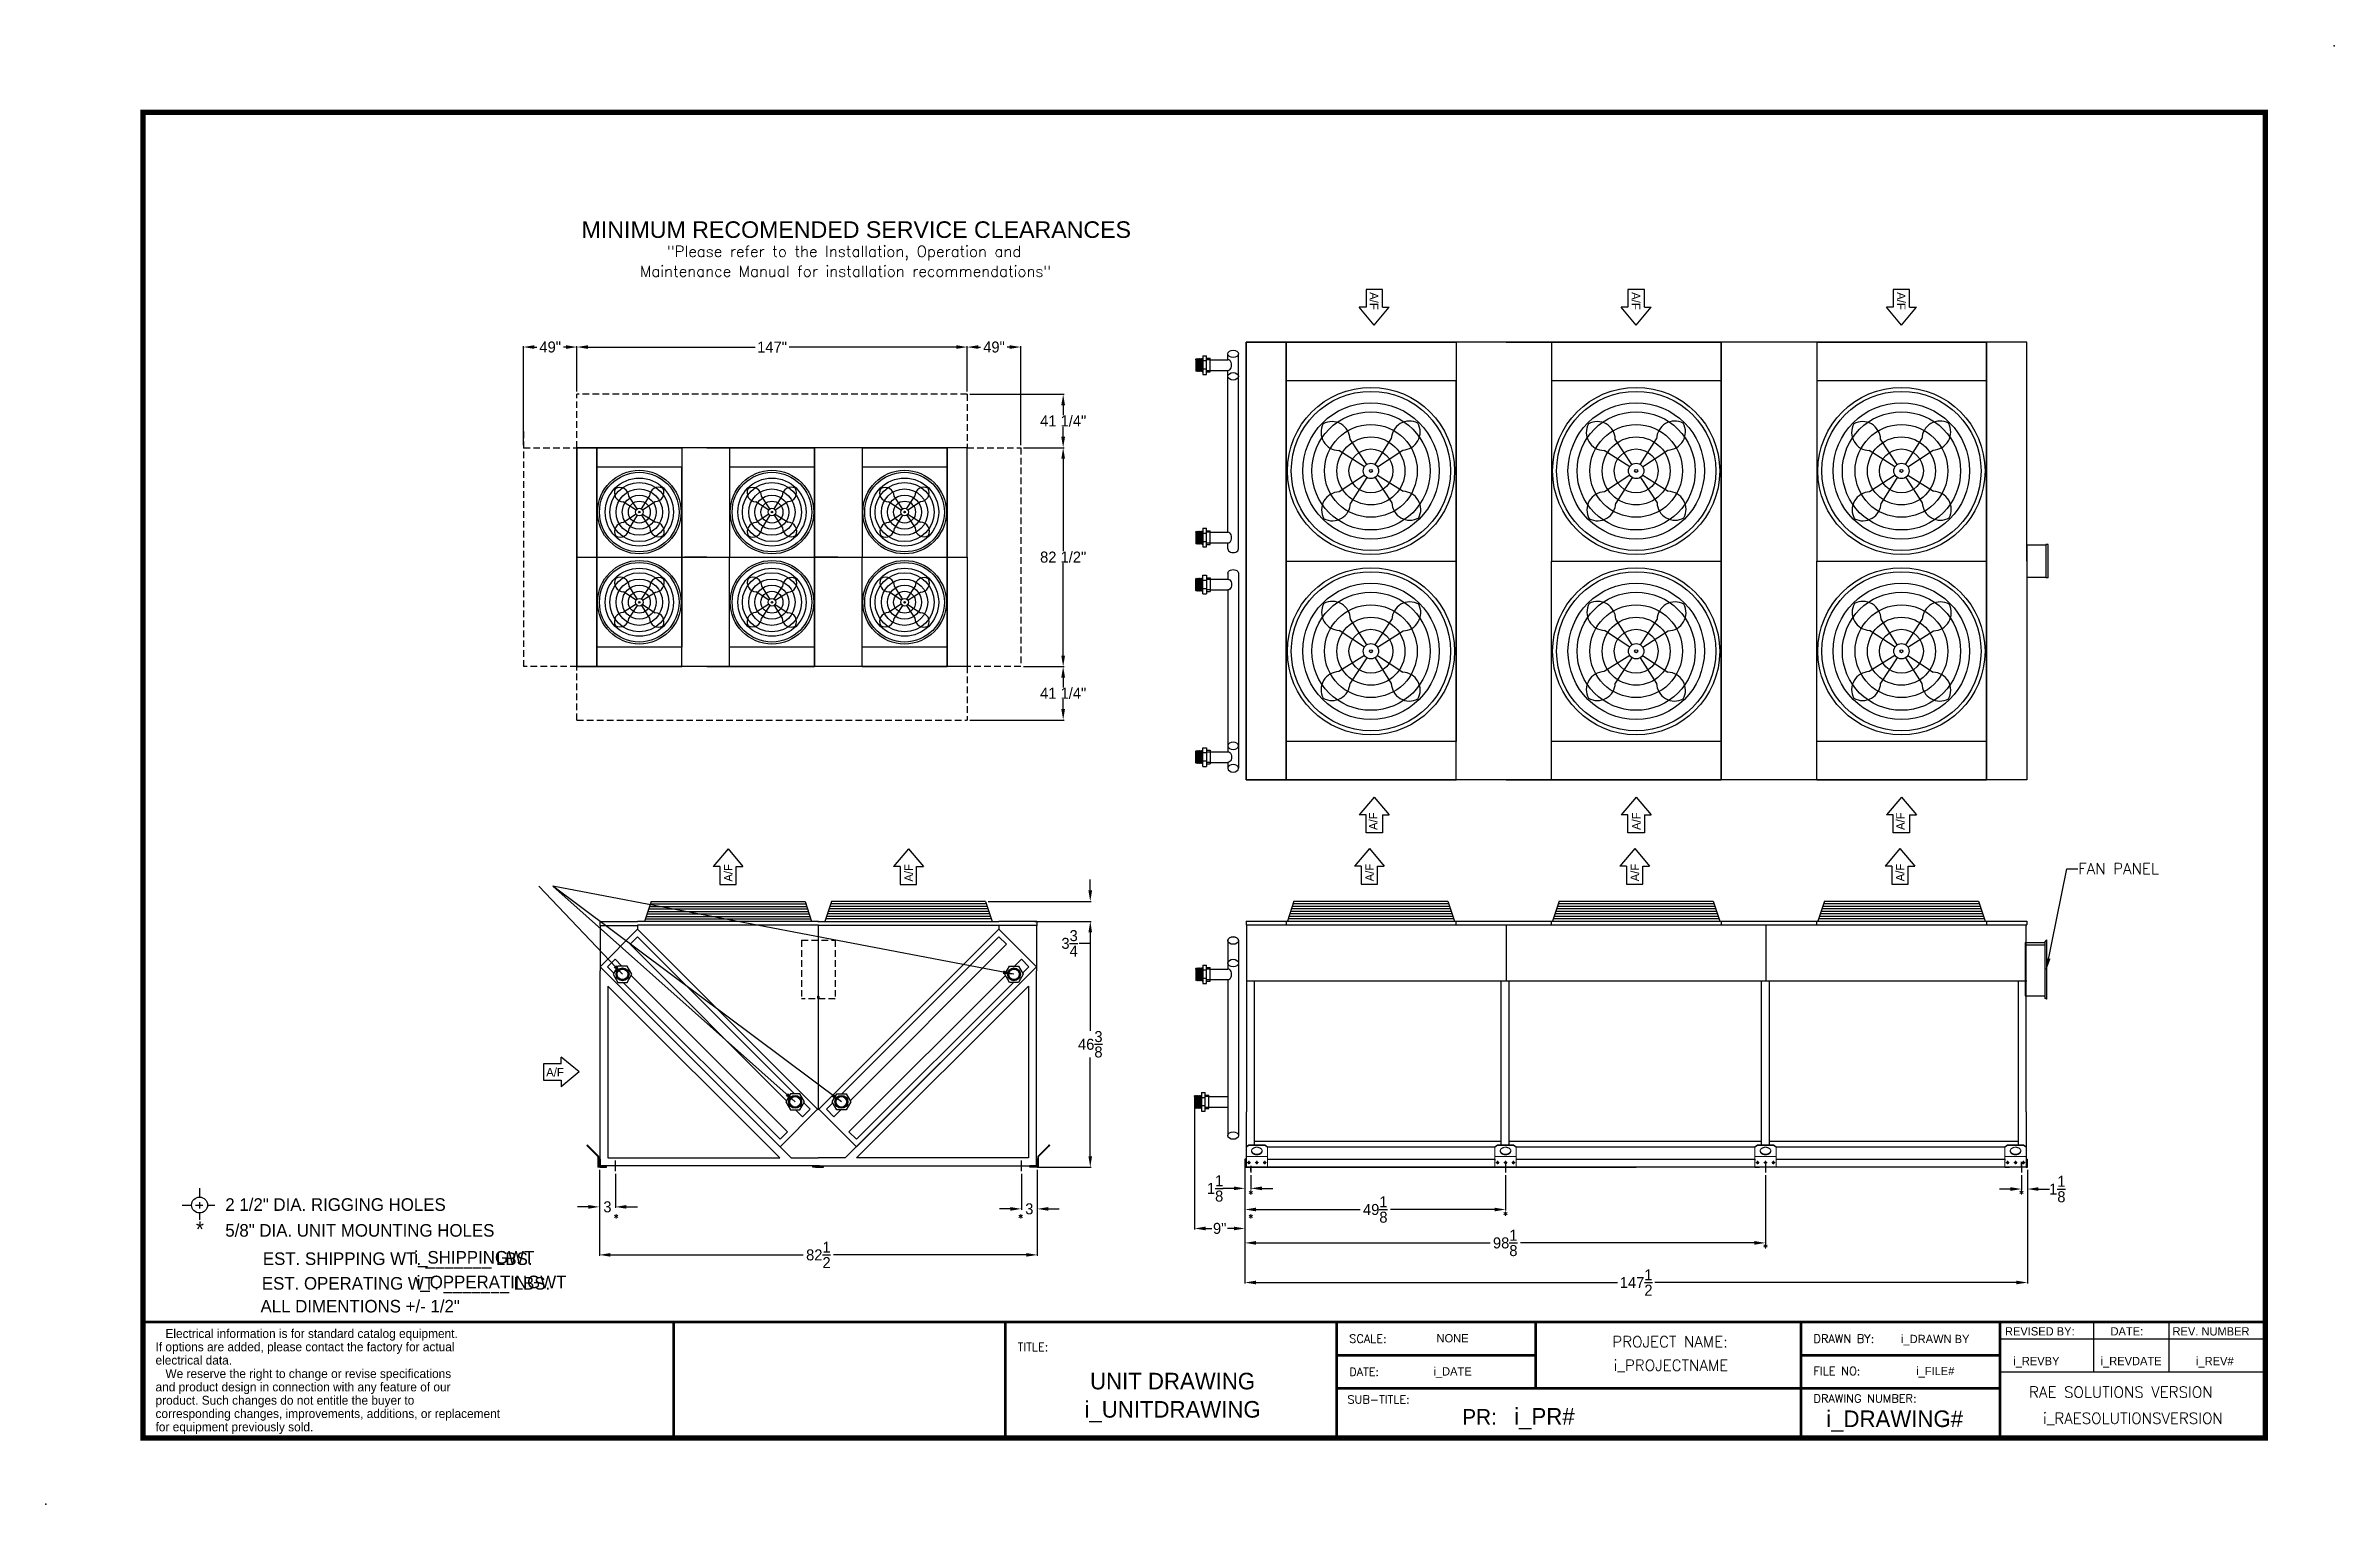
# Model space of a CAD drawing. Extents: x -18 to 413, y -12 to 263.
import ezdxf
from ezdxf.enums import TextEntityAlignment as Align

# ---------------------------------------------------------------- set-up
doc = ezdxf.new("R2010")
doc.units = 0
doc.header["$MEASUREMENT"] = 0
doc.linetypes.add('HIDDEN', pattern=[0.375, 0.25, -0.125])
doc.layers.get('0').update_dxf_attribs({"color": 1, "linetype": 'CONTINUOUS'})
doc.layers.get('Defpoints').update_dxf_attribs({"linetype": 'CONTINUOUS'})
doc.layers.add('CONN NOTE', color=7, linetype='CONTINUOUS')
doc.styles.add('dimentions', font='ARIAL.TTF')
doc.styles.add('ROMANS', font='ROMANS')
doc.styles.add('SIMPLEX', font='SIMPLEX')
doc.dimstyles.get("Standard").update_dxf_attribs({"dimtxt": 2.075, "dimasz": 2.075, "dimexe": 0.18, "dimexo": 0.5, "dimgap": 0.09, "dimtad": 0, "dimtih": 1, "dimtoh": 1, "dimdec": 4, "dimzin": 0, "dimdsep": 46, "dimlunit": 5, "dimtxsty": 'STANDARD', "dimcen": 0.09, "dimadec": 0, "dimazin": 0, "dimtfac": 1, "dimtdec": 4, "dimtofl": 0, "dimtmove": 0, "dimatfit": 3, "dimfxl": 1, "dimtolj": 1, "dimtzin": 0, "dimarcsym": 0})

msp = doc.modelspace()

# ---------------------------------------------------------------- texts
at = {"color": 0, "lineweight": 30, "style": 'dimentions'}
msp.add_text('MINIMUM RECOMENDED SERVICE CLEARANCES', height=3.125, dxfattribs=at).set_placement((82.64725, 226.30377))
at = {"color": 0, "style": 'SIMPLEX'}
for s, p in [('"Please refer to the Installation, Operation and', (132.15008, 222.72946)), ('Maintenance Manual for installation recommendations"', (132.39757, 218.96837)), ('PROJECT NAME:', (287.81385, 17.13556)), ('i_PROJECTNAME', (287.97162, 12.69419)), ('i_RAESOLUTIONSVERSION', (375.05158, 2.70395))]:
    msp.add_text(s, height=2.075, dxfattribs=at).set_placement(p, align=Align.CENTER)
at = {"color": 0}
for rotation, p in [(270, (231.21804, 216.0696)), (270, (280.59304, 216.0696)), (270, (330.59304, 216.0696)), (90, (232.65599, 114.66779)), (90, (282.2552, 114.66779)), (90, (332.03099, 114.66779)), (90, (111.09134, 104.92418)), (90, (145.09134, 104.92418)), (90, (231.97395, 104.98668)), (90, (281.97395, 104.98668)), (90, (331.97395, 104.98668))]:
    msp.add_text('A/F', height=1.59375, rotation=rotation, dxfattribs=at).set_placement(p)
for s, height, p in [('A/F', 1.59375, (75.98079, 68.20575)), ('2 1/2" DIA. RIGGING HOLES', 2.375, (15.49774, 42.85449)), ('5/8" DIA. UNIT MOUNTING HOLES', 2.375, (15.49774, 37.98302)), ('REVISED BY:', 1.5625, (350.93789, 19.35607)), ('DATE:', 1.5625, (370.83524, 19.35607)), ('REV. NUMBER', 1.5625, (382.51984, 19.35607)), ('i_PR#', 3.125, (258.44025, 2.54843))]:
    msp.add_text(s, height=height, dxfattribs=at).set_placement(p)
for s, height, p in [('*', 2.92288, (10.70518, 37.94189)), ('EST. SHIPPING WT. _______ LBS.', 2.375, (47.98959, 32.64597)), ('i_SHIPPINGWT', 2.3777257, (62.42495, 32.90541)), ('EST. OPERATING WT. _______ LBS.', 2.375, (49.56661, 28.00031)), ('i_OPPERATINGWT', 2.375, (65.67469, 28.25975)), ('ALL DIMENTIONS +/- 1/2"', 2.375, (40.91865, 23.6901)), ('NONE', 1.5625, (246.81701, 18.0513)), ('i_DRAWN BY', 1.5625, (337.79337, 17.91727)), ('i_DATE', 1.5625, (246.81701, 11.8013)), ('i_FILE#', 1.5625, (337.79337, 11.87195)), ('i_REVBY', 1.5625, (356.84716, 13.75342)), ('i_REVDATE', 1.5625, (374.71009, 13.75342)), ('i_REV#', 1.5625, (390.48901, 13.75342)), ('UNIT DRAWING', 3.125, (194.04532, 9.1916)), ('i_UNITDRAWING', 3.125, (194.04532, 3.86551)), ('i_DRAWING#', 3.125, (330.14121, 2.09089))]:
    msp.add_text(s, height=height, dxfattribs=at).set_placement(p, align=Align.CENTER)
at = {"color": 0, "lineweight": 25}
for s, p in [('If options are added, please contact the factory for actual', (2.3463, 16.37749)), ('   Electrical information is for standard catalog equipment.', (2.3463, 18.88779)), ('electrical data.', (2.3463, 13.8672)), ('   We reserve the right to change or revise specifications', (2.3463, 11.32525)), ('and product design in connection with any feature of our', (2.3463, 8.81495)), ('corresponding changes, improvements, additions, or replacement ', (2.3463, 3.79436)), ('product. Such changes do not entitle the buyer to', (2.3463, 6.30466)), ('for equipment previously sold.', (2.3463, 1.28407))]:
    msp.add_text(s, height=1.6735297, dxfattribs=at).set_placement(p)
at = {"color": 0, "style": 'SIMPLEX'}
for s, height, p in [('TITLE:', 1.5625, (164.84375, 16.40625)), ('SCALE:', 1.5625, (227.34375, 17.96875)), ('DRAWN BY:', 1.5625, (314.84375, 17.96875)), ('DATE:', 1.5625, (227.34375, 11.71875)), ('FILE NO:', 1.5625, (314.84375, 11.86981)), ('RAE SOLUTIONS VERSION', 2.075, (355.47796, 7.63436)), ('SUB-TITLE:', 1.5625, (227.00517, 6.49981)), ('DRAWING NUMBER:', 1.5625, (314.84375, 6.68954))]:
    msp.add_text(s, height=height, dxfattribs=at).set_placement(p)
at = {"color": 0}
msp.add_text('PR:', height=2.929688, dxfattribs=at).set_placement((255.16863, 2.54843), align=Align.RIGHT)
for s, insert, char_height, attachment_point, style in [('FAN PANEL', (364.74474, 107.36968), 2.075, 4, 'SIMPLEX'), ('*', (208.79437, 46.74424), 1.48072, 2, 'ROMANS'), ('*', (354.04912, 46.78892), 1.48072, 2, 'ROMANS'), ('*', (89.14383, 42.25786), 1.48072, 2, 'ROMANS'), ('*', (165.41096, 42.25786), 1.48072, 2, 'ROMANS'), ('*', (208.79912, 42.25786), 1.48072, 2, 'ROMANS'), ('*', (256.79437, 42.75832), 1.48072, 2, 'ROMANS'), ('*', (305.79912, 36.63093), 1.48072, 2, 'ROMANS')]:
    msp.add_mtext(s, dxfattribs=dict(at, insert=insert, char_height=char_height, attachment_point=attachment_point, style=style))

# ---------------------------------------------------------------- blocks, each defined once
blk = doc.blocks.new('*D18')
at = {"color": 0, "lineweight": -2, "ltscale": 5}
for p, q in [((165.92, 186.73), (173.6, 186.73)), ((173.42, 184.66), (173.42, 167.23)), ((173.42, 147.56), (173.42, 164.98)), ((165.92, 145.48), (173.6, 145.48))]:
    blk.add_line(p, q, dxfattribs=at)
at = {"color": 0, "ltscale": 5}
for points in [[(173.07, 184.66), (173.77, 184.66), (173.42, 186.73)], [(173.07, 147.56), (173.77, 147.56), (173.42, 145.48)]]:
    blk.add_solid(points, dxfattribs=at)
at = {"layer": 'Defpoints', "color": 0, "ltscale": 5}
for p in [(165.42, 186.73), (165.42, 145.48), (173.42, 145.48)]:
    blk.add_point(p, dxfattribs=at)
at = {"color": 0, "ltscale": 5, "insert": (173.42, 166.11), "char_height": 2.075, "attachment_point": 5}
blk.add_mtext('\\A1;82 1/2"', dxfattribs=at)
blk = doc.blocks.new('*D19')
at = {"color": 0, "lineweight": -2, "ltscale": 5}
for p, q in [((155.33, 197.32), (155.33, 205.9)), ((157.41, 205.72), (157.87, 205.72)), ((163.35, 205.72), (162.89, 205.72)), ((165.42, 187.23), (165.42, 205.9))]:
    blk.add_line(p, q, dxfattribs=at)
at = {"color": 0, "ltscale": 5}
for points in [[(157.41, 206.07), (157.41, 205.38), (155.33, 205.72)], [(163.35, 206.07), (163.35, 205.38), (165.42, 205.72)]]:
    blk.add_solid(points, dxfattribs=at)
at = {"layer": 'Defpoints', "color": 0, "ltscale": 5}
for p in [(165.42, 205.72), (155.33, 196.82), (165.42, 186.73)]:
    blk.add_point(p, dxfattribs=at)
at = {"color": 0, "ltscale": 5, "insert": (160.38, 205.72), "char_height": 2.075, "attachment_point": 5}
blk.add_mtext('\\A1;49"', dxfattribs=at)
blk = doc.blocks.new('*D20')
at = {"color": 0, "lineweight": -2, "ltscale": 5}
for p, q in [((155.83, 196.82), (173.6, 196.82)), ((173.42, 194.75), (173.42, 192.9)), ((173.42, 188.81), (173.42, 190.65)), ((165.92, 186.73), (173.6, 186.73))]:
    blk.add_line(p, q, dxfattribs=at)
at = {"color": 0, "ltscale": 5}
for points in [[(173.07, 194.75), (173.77, 194.75), (173.42, 196.82)], [(173.07, 188.81), (173.77, 188.81), (173.42, 186.73)]]:
    blk.add_solid(points, dxfattribs=at)
at = {"layer": 'Defpoints', "color": 0, "ltscale": 5}
for p in [(155.33, 196.82), (173.42, 196.82), (165.42, 186.73)]:
    blk.add_point(p, dxfattribs=at)
at = {"color": 0, "ltscale": 5, "insert": (173.42, 191.78), "char_height": 2.075, "attachment_point": 5}
blk.add_mtext('\\A1;41 1/4"', dxfattribs=at)
blk = doc.blocks.new('*D21')
at = {"color": 0, "lineweight": -2, "ltscale": 5}
for p, q in [((165.92, 145.48), (173.6, 145.48)), ((173.42, 143.41), (173.42, 141.56)), ((173.42, 137.47), (173.42, 139.31)), ((155.83, 135.39), (173.6, 135.39))]:
    blk.add_line(p, q, dxfattribs=at)
at = {"color": 0, "ltscale": 5}
for points in [[(173.07, 143.41), (173.77, 143.41), (173.42, 145.48)], [(173.07, 137.47), (173.77, 137.47), (173.42, 135.39)]]:
    blk.add_solid(points, dxfattribs=at)
at = {"layer": 'Defpoints', "color": 0, "ltscale": 5}
for p in [(165.42, 145.48), (155.33, 135.39), (173.42, 135.39)]:
    blk.add_point(p, dxfattribs=at)
at = {"color": 0, "ltscale": 5, "insert": (173.42, 140.44), "char_height": 2.075, "attachment_point": 5}
blk.add_mtext('\\A1;41 1/4"', dxfattribs=at)
blk = doc.blocks.new('*D22')
at = {"color": 0, "lineweight": -2, "ltscale": 5}
for p, q in [((71.68, 187.23), (71.68, 205.9)), ((73.76, 205.72), (74.22, 205.72)), ((79.7, 205.72), (79.24, 205.72)), ((81.77, 197.32), (81.77, 205.9))]:
    blk.add_line(p, q, dxfattribs=at)
at = {"color": 0, "ltscale": 5}
for points in [[(73.76, 206.07), (73.76, 205.38), (71.68, 205.72)], [(79.7, 206.07), (79.7, 205.38), (81.77, 205.72)]]:
    blk.add_solid(points, dxfattribs=at)
at = {"layer": 'Defpoints', "color": 0, "ltscale": 5}
for p in [(71.68, 205.72), (81.77, 196.82), (71.68, 186.73)]:
    blk.add_point(p, dxfattribs=at)
at = {"color": 0, "ltscale": 5, "insert": (76.73, 205.72), "char_height": 2.075, "attachment_point": 5}
blk.add_mtext('\\A1;49"', dxfattribs=at)
blk = doc.blocks.new('*D23')
at = {"color": 0, "lineweight": -2, "ltscale": 5}
for p, q in [((81.77, 197.32), (81.77, 205.9)), ((83.85, 205.72), (115.35, 205.72)), ((153.26, 205.72), (121.76, 205.72)), ((155.33, 197.32), (155.33, 205.9))]:
    blk.add_line(p, q, dxfattribs=at)
at = {"color": 0, "ltscale": 5}
for points in [[(83.85, 206.07), (83.85, 205.38), (81.77, 205.72)], [(153.26, 206.07), (153.26, 205.38), (155.33, 205.72)]]:
    blk.add_solid(points, dxfattribs=at)
at = {"layer": 'Defpoints', "color": 0, "ltscale": 5}
for p in [(81.77, 205.72), (81.77, 196.82), (155.33, 196.82)]:
    blk.add_point(p, dxfattribs=at)
at = {"color": 0, "ltscale": 5, "insert": (118.55, 205.72), "char_height": 2.075, "attachment_point": 5}
blk.add_mtext('\\A1;147"', dxfattribs=at)
blk = doc.blocks.new('*D15')
at = {"color": 0, "lineweight": -2, "ltscale": 5}
for p, q in [((198.17, 62.91), (198.17, 39.35)), ((207.67, 50.58), (207.67, 39.35)), ((200.25, 39.53), (201.45, 39.53)), ((205.6, 39.53), (204.4, 39.53))]:
    blk.add_line(p, q, dxfattribs=at)
at = {"color": 0, "ltscale": 5}
for points in [[(200.25, 39.88), (200.25, 39.19), (198.17, 39.53)], [(205.6, 39.88), (205.6, 39.19), (207.67, 39.53)]]:
    blk.add_solid(points, dxfattribs=at)
at = {"layer": 'Defpoints', "color": 0, "ltscale": 5}
for p in [(198.17, 63.41), (207.67, 51.08), (198.17, 39.53)]:
    blk.add_point(p, dxfattribs=at)
at = {"color": 0, "ltscale": 5, "insert": (202.92, 39.53), "char_height": 2.075, "attachment_point": 5}
blk.add_mtext('\\A1;9"', dxfattribs=at)
blk = doc.blocks.new('*D16')
at = {"color": 0, "lineweight": -2, "ltscale": 5}
for p, q in [((168.09, 97.44), (178.71, 97.44)), ((178.53, 95.36), (178.53, 76.77)), ((178.53, 53.15), (178.53, 71.75)), ((168.52, 51.08), (178.71, 51.08))]:
    blk.add_line(p, q, dxfattribs=at)
at = {"color": 0, "ltscale": 5}
for points in [[(178.18, 95.36), (178.87, 95.36), (178.53, 97.44)], [(178.18, 53.15), (178.87, 53.15), (178.53, 51.08)]]:
    blk.add_solid(points, dxfattribs=at)
at = {"layer": 'Defpoints', "color": 0, "ltscale": 5}
for p in [(167.59, 97.44), (168.02, 51.08), (178.53, 51.08)]:
    blk.add_point(p, dxfattribs=at)
at = {"color": 0, "ltscale": 5, "insert": (178.53, 74.26), "char_height": 2.075, "attachment_point": 5}
blk.add_mtext('\\A1;46{\\H1x;\\S3/8;}', dxfattribs=at)
blk = doc.blocks.new('*D17')
at = {"color": 0, "lineweight": -2, "ltscale": 5}
for p, q in [((178.53, 103.26), (178.53, 105.34)), ((159.26, 101.19), (178.71, 101.19)), ((168.09, 97.44), (178.71, 97.44)), ((178.53, 95.36), (178.53, 93.29)), ((178.53, 93.29), (176.45, 93.29))]:
    blk.add_line(p, q, dxfattribs=at)
at = {"color": 0, "ltscale": 5}
for points in [[(178.18, 103.26), (178.87, 103.26), (178.53, 101.19)], [(178.18, 95.36), (178.87, 95.36), (178.53, 97.44)]]:
    blk.add_solid(points, dxfattribs=at)
at = {"layer": 'Defpoints', "color": 0, "ltscale": 5}
for p in [(158.76, 101.19), (167.59, 97.44), (178.53, 97.44)]:
    blk.add_point(p, dxfattribs=at)
at = {"color": 0, "ltscale": 5, "insert": (174.63, 93.29), "char_height": 2.075, "attachment_point": 5}
blk.add_mtext('\\A1;3{\\H1x;\\S3/4;}', dxfattribs=at)
blk = doc.blocks.new('*D24')
at = {"color": 0, "lineweight": -2, "ltscale": 5}
for p, q in [((198.17, 62.91), (198.17, 39.35)), ((207.67, 50.58), (207.67, 39.35)), ((200.25, 39.53), (201.45, 39.53)), ((205.6, 39.53), (204.4, 39.53))]:
    blk.add_line(p, q, dxfattribs=at)
at = {"color": 0, "ltscale": 5}
for points in [[(200.25, 39.88), (200.25, 39.19), (198.17, 39.53)], [(205.6, 39.88), (205.6, 39.19), (207.67, 39.53)]]:
    blk.add_solid(points, dxfattribs=at)
at = {"layer": 'Defpoints', "color": 0, "ltscale": 5}
for p in [(198.17, 63.41), (207.67, 51.08), (198.17, 39.53)]:
    blk.add_point(p, dxfattribs=at)
at = {"color": 0, "ltscale": 5, "insert": (202.92, 39.53), "char_height": 2.075, "attachment_point": 5}
blk.add_mtext('\\A1;9"', dxfattribs=at)
blk = doc.blocks.new('*D25')
at = {"color": 0, "lineweight": -2}
for p, q in [((207.67, 50.58), (207.67, 46.91)), ((208.8, 49.6), (208.8, 46.91)), ((205.6, 47.09), (203.52, 47.09)), ((210.87, 47.09), (212.95, 47.09))]:
    blk.add_line(p, q, dxfattribs=at)
at = {"color": 0}
for points in [[(205.6, 47.44), (205.6, 46.75), (207.67, 47.09)], [(210.87, 47.44), (210.87, 46.75), (208.8, 47.09)]]:
    blk.add_solid(points, dxfattribs=at)
at = {"layer": 'Defpoints', "color": 0}
for p in [(207.67, 51.08), (208.8, 50.1), (207.67, 47.09)]:
    blk.add_point(p, dxfattribs=at)
at = {"color": 0, "insert": (202.05, 47.09), "char_height": 2.075, "attachment_point": 5}
blk.add_mtext('\\A1;1{\\H1x;\\S1/8;}', dxfattribs=at)
blk = doc.blocks.new('*D26')
at = {"color": 0, "lineweight": -2}
for p, q in [((207.67, 50.58), (207.67, 42.93)), ((256.8, 49.58), (256.8, 42.93)), ((209.75, 43.11), (229.38, 43.11)), ((254.72, 43.11), (235.09, 43.11))]:
    blk.add_line(p, q, dxfattribs=at)
at = {"color": 0}
for points in [[(209.75, 43.45), (209.75, 42.76), (207.67, 43.11)], [(254.72, 43.45), (254.72, 42.76), (256.8, 43.11)]]:
    blk.add_solid(points, dxfattribs=at)
at = {"layer": 'Defpoints', "color": 0}
for p in [(207.67, 51.08), (256.8, 50.08), (256.8, 43.11)]:
    blk.add_point(p, dxfattribs=at)
at = {"color": 0, "insert": (232.24, 43.11), "char_height": 2.075, "attachment_point": 5}
blk.add_mtext('\\A1;49{\\H1x;\\S1/8;}', dxfattribs=at)
blk = doc.blocks.new('*D27')
at = {"color": 0, "lineweight": -2}
for p, q in [((207.67, 50.58), (207.67, 36.63)), ((305.8, 49.58), (305.8, 36.63)), ((209.75, 36.81), (253.88, 36.81)), ((303.72, 36.81), (259.59, 36.81))]:
    blk.add_line(p, q, dxfattribs=at)
at = {"color": 0}
for points in [[(209.75, 37.16), (209.75, 36.47), (207.67, 36.81)], [(303.72, 37.16), (303.72, 36.47), (305.8, 36.81)]]:
    blk.add_solid(points, dxfattribs=at)
at = {"layer": 'Defpoints', "color": 0}
for p in [(207.67, 51.08), (305.8, 50.08), (305.8, 36.81)]:
    blk.add_point(p, dxfattribs=at)
at = {"color": 0, "insert": (256.74, 36.81), "char_height": 2.075, "attachment_point": 5}
blk.add_mtext('\\A1;98{\\H1x;\\S1/8;}', dxfattribs=at)
blk = doc.blocks.new('*D28')
at = {"color": 0, "lineweight": -2}
for p, q in [((354.05, 49.58), (354.05, 46.79)), ((355.17, 50.58), (355.17, 46.79)), ((351.97, 46.97), (349.9, 46.97)), ((357.25, 46.97), (359.32, 46.97))]:
    blk.add_line(p, q, dxfattribs=at)
at = {"color": 0}
for points in [[(351.97, 47.31), (351.97, 46.62), (354.05, 46.97)], [(357.25, 47.31), (357.25, 46.62), (355.17, 46.97)]]:
    blk.add_solid(points, dxfattribs=at)
at = {"layer": 'Defpoints', "color": 0}
for p in [(354.05, 50.08), (355.17, 51.08), (355.17, 46.97)]:
    blk.add_point(p, dxfattribs=at)
at = {"color": 0, "insert": (360.8, 46.97), "char_height": 2.075, "attachment_point": 5}
blk.add_mtext('\\A1;1{\\H1x;\\S1/8;}', dxfattribs=at)
blk = doc.blocks.new('*D29')
at = {"color": 0, "lineweight": -2}
for p, q in [((207.67, 50.58), (207.67, 29.16)), ((355.17, 50.58), (355.17, 29.16)), ((209.75, 29.34), (277.88, 29.34)), ((353.1, 29.34), (284.97, 29.34))]:
    blk.add_line(p, q, dxfattribs=at)
at = {"color": 0}
for points in [[(209.75, 29.69), (209.75, 29), (207.67, 29.34)], [(353.1, 29.69), (353.1, 29), (355.17, 29.34)]]:
    blk.add_solid(points, dxfattribs=at)
at = {"layer": 'Defpoints', "color": 0}
for p in [(207.67, 51.08), (355.17, 51.08), (207.67, 29.34)]:
    blk.add_point(p, dxfattribs=at)
at = {"color": 0, "insert": (281.42, 29.34), "char_height": 2.075, "attachment_point": 5}
blk.add_mtext('\\A1;147{\\H1x;\\S1/2;}', dxfattribs=at)
blk = doc.blocks.new('*D30')
at = {"color": 0, "lineweight": -2}
for p, q in [((86.02, 50.58), (86.02, 34.37)), ((168.54, 50.58), (168.54, 34.37)), ((88.09, 34.55), (124.42, 34.55)), ((166.46, 34.55), (130.13, 34.55))]:
    blk.add_line(p, q, dxfattribs=at)
at = {"color": 0}
for points in [[(88.09, 34.9), (88.09, 34.21), (86.02, 34.55)], [(166.46, 34.9), (166.46, 34.21), (168.54, 34.55)]]:
    blk.add_solid(points, dxfattribs=at)
at = {"layer": 'Defpoints', "color": 0}
for p in [(86.02, 51.08), (168.54, 51.08), (86.02, 34.55)]:
    blk.add_point(p, dxfattribs=at)
at = {"color": 0, "insert": (127.28, 34.55), "char_height": 2.075, "attachment_point": 5}
blk.add_mtext('\\A1;82{\\H1x;\\S1/2;}', dxfattribs=at)
blk = doc.blocks.new('*D31')
at = {"color": 0, "lineweight": -2}
for p, q in [((86.02, 50.58), (86.02, 43.42)), ((89.02, 49.83), (89.02, 43.42)), ((83.94, 43.6), (81.87, 43.6)), ((91.09, 43.6), (93.17, 43.6))]:
    blk.add_line(p, q, dxfattribs=at)
at = {"color": 0}
for points in [[(83.94, 43.95), (83.94, 43.26), (86.02, 43.6)], [(91.09, 43.95), (91.09, 43.26), (89.02, 43.6)]]:
    blk.add_solid(points, dxfattribs=at)
at = {"layer": 'Defpoints', "color": 0}
for p in [(86.02, 51.08), (89.02, 50.33), (89.02, 43.6)]:
    blk.add_point(p, dxfattribs=at)
at = {"color": 0, "insert": (87.52, 43.6), "char_height": 2.075, "attachment_point": 5}
blk.add_mtext('\\A1;3', dxfattribs=at)
blk = doc.blocks.new('*D32')
at = {"color": 0, "lineweight": -2}
for p, q in [((165.54, 49.83), (165.54, 43.04)), ((168.54, 50.58), (168.54, 43.04)), ((163.46, 43.22), (161.39, 43.22)), ((170.61, 43.22), (172.69, 43.22))]:
    blk.add_line(p, q, dxfattribs=at)
at = {"color": 0}
for points in [[(163.46, 43.57), (163.46, 42.88), (165.54, 43.22)], [(170.61, 43.57), (170.61, 42.88), (168.54, 43.22)]]:
    blk.add_solid(points, dxfattribs=at)
at = {"layer": 'Defpoints', "color": 0}
for p in [(165.54, 50.33), (168.54, 51.08), (168.54, 43.22)]:
    blk.add_point(p, dxfattribs=at)
at = {"color": 0, "insert": (167.04, 43.22), "char_height": 2.075, "attachment_point": 5}
blk.add_mtext('\\A1;3', dxfattribs=at)
blk = doc.blocks.new('SW_CENTERMARKSYMBOL_0')
at = {"color": 0, "linetype": 'Continuous', "lineweight": 0}
for p, q in [((-0.2, 0), (-0.31875, 0)), ((0, 0), (-0.1, 0)), ((0, 0.2), (0, 0.31875)), ((0, 0), (0, 0.1)), ((0, 0), (0, -0.1)), ((0, 0), (0.1, 0)), ((0.2, 0), (0.31875, 0)), ((0, -0.2), (0, -0.31875))]:
    blk.add_line(p, q, dxfattribs=at)
blk = doc.blocks.new('SW_CENTERMARKSYMBOL_1')
at = {"color": 0, "linetype": 'Continuous', "lineweight": 0}
for p, q in [((-0.2, 0), (-0.31875, 0)), ((0, 0), (-0.1, 0)), ((0, 0.2), (0, 0.31875)), ((0, 0), (0, 0.1)), ((0, 0), (0, -0.1)), ((0, 0), (0.1, 0)), ((0.2, 0), (0.31875, 0)), ((0, -0.2), (0, -0.31875))]:
    blk.add_line(p, q, dxfattribs=at)
blk = doc.blocks.new('SW_CENTERMARKSYMBOL_2')
at = {"color": 0, "linetype": 'Continuous', "lineweight": 0}
for p, q in [((-0.2, 0), (-0.31875, 0)), ((0, 0), (-0.1, 0)), ((0, 0.2), (0, 0.31875)), ((0, 0), (0, 0.1)), ((0, 0), (0, -0.1)), ((0, 0), (0.1, 0)), ((0.2, 0), (0.31875, 0)), ((0, -0.2), (0, -0.31875))]:
    blk.add_line(p, q, dxfattribs=at)

# ---------------------------------------------------------------- dimensions: what is measured, and where the dimension line sits
at = {"color": 0, "ltscale": 5}
for base, p1, p2, text, picture, middle in [((71.68286, 205.72449), (81.77144, 196.82029), (71.68286, 186.73171), '49"', '*D22', (76.72715, 205.72449)), ((81.77144, 205.72449), (155.33394, 196.82029), (81.77144, 196.82029), '147"', '*D23', (118.55269, 205.72449)), ((165.42253, 205.72449), (155.33394, 196.82029), (165.42253, 186.73171), '49"', '*D19', (160.37824, 205.72449))]:
    dim = msp.add_linear_dim(base=base, p1=p1, p2=p2, text=text, dimstyle='Standard', dxfattribs=at)
    dim.commit()
    dim.dimension.update_dxf_attribs({"geometry": picture, "text_midpoint": middle})
for base, p1, p2, text, picture, middle in [((173.41919, 196.82029), (165.42253, 186.73171), (155.33394, 196.82029), '41 1/4"', '*D20', (173.41919, 191.776)), ((173.41919, 145.48171), (165.42253, 186.73171), (165.42253, 145.48171), '82 1/2"', '*D18', (173.41919, 166.10671)), ((173.41919, 135.39312), (165.42253, 145.48171), (155.33394, 135.39312), '41 1/4"', '*D21', (173.41919, 140.43741))]:
    dim = msp.add_linear_dim(base=base, p1=p1, p2=p2, angle=270, text=text, dimstyle='Standard', dxfattribs=at)
    dim.commit()
    dim.dimension.update_dxf_attribs({"geometry": picture, "text_midpoint": middle})
for base, p1, p2, picture, middle in [((178.52552, 97.43873), (158.76026, 101.18873), (167.58989, 97.43873), '*D17', (174.63136, 93.28873)), ((178.52552, 51.07731), (167.58989, 97.43873), (168.01883, 51.07731), '*D16', (178.52552, 74.25802))]:
    dim = msp.add_linear_dim(base=base, p1=p1, p2=p2, angle=90, dimstyle='Standard', dxfattribs=at)
    dim.commit()
    dim.dimension.update_dxf_attribs({"geometry": picture, "text_midpoint": middle})
for picture in ['*D15', '*D24']:
    dim = msp.add_linear_dim(base=(198.17412, 39.53183), p1=(207.67412, 51.07731), p2=(198.17412, 63.41182), text='9"', dimstyle='Standard', dxfattribs=at)
    dim.commit()
    dim.dimension.update_dxf_attribs({"geometry": picture, "text_midpoint": (202.92412, 39.53183), "dimtype": 160})
at = {"color": 0}
for base, p1, p2, picture, middle in [((89.01883, 43.60271), (86.01883, 51.07731), (89.01883, 50.32731), '*D31', (87.51883, 43.60271)), ((86.01883, 34.55203), (168.53596, 51.07731), (86.01883, 51.07731), '*D30', (127.27739, 34.55203)), ((168.53596, 43.22148), (165.53596, 50.32731), (168.53596, 51.07731), '*D32', (167.03596, 43.22148)), ((207.67412, 47.09302), (208.79912, 50.10043), (207.67412, 51.07731), '*D25', (202.05079, 47.09302)), ((256.79912, 43.10709), (207.67412, 51.07844), (256.79912, 50.07844), '*D26', (232.23662, 43.10709)), ((207.67412, 29.34355), (355.17412, 51.07731), (207.67412, 51.07844), '*D29', (281.42412, 29.34355)), ((305.79912, 36.81093), (207.67412, 51.07731), (305.79912, 50.07844), '*D27', (256.73662, 36.81093)), ((355.17412, 46.96892), (354.04912, 50.07731), (355.17412, 51.07731), '*D28', (360.79745, 46.96892))]:
    dim = msp.add_linear_dim(base=base, p1=p1, p2=p2, dimstyle='Standard', dxfattribs=at)
    dim.commit()
    dim.dimension.update_dxf_attribs({"geometry": picture, "text_midpoint": middle})

# ---------------------------------------------------------------- linework, layer by layer
at = {"color": 0}
for p, q in [((230.50565, 216.60146), (230.50565, 213.23376)), ((233.59259, 216.60146), (230.50565, 216.60146)), ((233.59259, 213.23376), (233.59259, 216.60146)), ((282.96759, 216.60146), (279.88065, 216.60146)), ((279.88065, 216.60146), (279.88065, 213.23376)), ((282.96759, 213.23376), (282.96759, 216.60146)), ((332.96759, 216.60146), (329.88065, 216.60146)), ((329.88065, 216.60146), (329.88065, 213.23376)), ((332.96759, 213.23376), (332.96759, 216.60146)), ((232.04912, 209.86606), (229.24282, 213.23376)), ((230.50565, 213.23376), (229.24282, 213.23376)), ((232.04912, 209.86606), (234.85543, 213.23376)), ((233.59259, 213.23376), (234.85543, 213.23376)), ((281.42412, 209.86606), (278.61782, 213.23376)), ((279.88065, 213.23376), (278.61782, 213.23376)), ((281.42412, 209.86606), (284.23043, 213.23376)), ((282.96759, 213.23376), (284.23043, 213.23376)), ((331.42412, 209.86606), (328.61782, 213.23376)), ((329.88065, 213.23376), (328.61782, 213.23376)), ((331.42412, 209.86606), (334.23043, 213.23376)), ((332.96759, 213.23376), (334.23043, 213.23376)), ((198.42412, 203.42706), (198.48295, 203.48588)), ((198.42412, 203.32212), (198.42412, 203.42706)), ((198.42412, 203.32212), (198.42412, 201.32212)), ((198.42978, 203.43272), (198.54177, 201.21718)), ((198.48295, 203.48588), (198.54177, 203.42706)), ((198.54177, 203.42706), (198.65942, 203.54471)), ((198.54177, 203.42706), (198.65942, 201.09953)), ((198.65942, 203.54471), (198.77706, 203.42706)), ((198.65942, 203.54471), (198.77706, 201.21718)), ((198.77706, 203.42706), (198.89471, 203.54471)), ((198.77706, 203.42706), (198.89471, 201.09953)), ((198.89471, 203.54471), (199.01236, 203.42706)), ((198.89471, 203.54471), (199.01236, 201.21718)), ((199.01236, 203.42706), (199.13, 203.54471)), ((199.01236, 203.42706), (199.13, 201.09953)), ((199.13, 203.54471), (199.24765, 203.42706)), ((199.13, 203.54471), (199.24765, 201.21718)), ((199.13, 203.54471), (199.24765, 201.21718)), ((199.24765, 203.42706), (199.3653, 203.54471)), ((199.24765, 203.42706), (199.3653, 201.09953)), ((199.3653, 203.54471), (199.48295, 203.42706)), ((199.3653, 203.54471), (199.48295, 201.21718)), ((199.48295, 203.42706), (199.60059, 203.54471)), ((199.48295, 203.42706), (199.60059, 201.09953)), ((199.60059, 203.54471), (199.71824, 203.54471)), ((199.60059, 203.54471), (199.71824, 201.21718)), ((199.71824, 204.07412), (199.71824, 200.57012)), ((199.71824, 204.07412), (200.42412, 204.07412)), ((200.42412, 203.09953), (199.71824, 203.09953)), ((200.42412, 200.57012), (200.42412, 204.07412)), ((200.42412, 203.60353), (201.13, 203.60353)), ((201.13, 203.32212), (200.42412, 203.32212)), ((201.13, 201.04071), (201.13, 203.60353)), ((198.42412, 201.32212), (198.42412, 201.21718)), ((198.42412, 201.21718), (198.48295, 201.15836)), ((198.48295, 201.15836), (198.54177, 201.21718)), ((198.54177, 201.21718), (198.65942, 201.09953)), ((198.65942, 201.09953), (198.77706, 201.21718)), ((198.77706, 201.21718), (198.89471, 201.09953)), ((198.89471, 201.09953), (199.01236, 201.21718)), ((199.01236, 201.21718), (199.13, 201.09953)), ((199.13, 201.09953), (199.24765, 201.21718)), ((199.24765, 201.21718), (199.3653, 201.09953)), ((199.3653, 201.09953), (199.48295, 201.21718)), ((199.48295, 201.21718), (199.60059, 201.09953)), ((199.60059, 201.09953), (199.71824, 201.09953)), ((200.42412, 201.54471), (199.71824, 201.54471)), ((199.71824, 200.57012), (200.42412, 200.57012)), ((200.42412, 201.32212), (201.13, 201.32212)), ((200.42412, 201.04071), (201.13, 201.04071)), ((230.19903, 183.14678), (225.36987, 186.2139)), ((230.62807, 183.58219), (227.49014, 188.36564)), ((232.20221, 183.59378), (235.26933, 188.42294)), ((232.63762, 183.16474), (237.42107, 186.30268)), ((280.19903, 183.14678), (275.36987, 186.2139)), ((280.62807, 183.58219), (277.49014, 188.36564)), ((282.20221, 183.59378), (285.26933, 188.42294)), ((282.63762, 183.16474), (287.42107, 186.30268)), ((330.19903, 183.14678), (325.36987, 186.2139)), ((330.62807, 183.58219), (327.49014, 188.36564)), ((332.20221, 183.59378), (335.26933, 188.42294)), ((332.63762, 183.16474), (337.42107, 186.30268)), ((230.21063, 181.57264), (225.42718, 178.43471)), ((232.64921, 181.59061), (237.47837, 178.52348)), ((280.21063, 181.57264), (275.42718, 178.43471)), ((282.64921, 181.59061), (287.47837, 178.52348)), ((330.21063, 181.57264), (325.42718, 178.43471)), ((332.64921, 181.59061), (337.47837, 178.52348)), ((93.13123, 175.21345), (91.56226, 177.60518)), ((93.9183, 175.21925), (95.45186, 177.63383)), ((118.13123, 175.21345), (116.56226, 177.60518)), ((118.9183, 175.21925), (120.45186, 177.63383)), ((143.13123, 175.21345), (141.56226, 177.60518)), ((143.9183, 175.21925), (145.45186, 177.63383)), ((230.64603, 181.1436), (227.57891, 176.31444)), ((232.22017, 181.1552), (235.3581, 176.37175)), ((280.64603, 181.1436), (277.57891, 176.31444)), ((282.22017, 181.1552), (285.3581, 176.37175)), ((330.64603, 181.1436), (327.57891, 176.31444)), ((332.22017, 181.1552), (335.3581, 176.37175)), ((92.91671, 174.99575), (90.50213, 176.52931)), ((92.92251, 174.20868), (90.53078, 172.63971)), ((93.14021, 173.99416), (91.60665, 171.57958)), ((93.92728, 173.99996), (95.49625, 171.60823)), ((94.136, 175.00473), (96.52773, 176.5737)), ((94.1418, 174.21766), (96.55638, 172.6841)), ((117.91671, 174.99575), (115.50213, 176.52931)), ((117.92251, 174.20868), (115.53078, 172.63971)), ((118.14021, 173.99416), (116.60665, 171.57958)), ((118.92728, 173.99996), (120.49625, 171.60823)), ((119.136, 175.00473), (121.52773, 176.5737)), ((119.1418, 174.21766), (121.55638, 172.6841)), ((142.91671, 174.99575), (140.50213, 176.52931)), ((142.92251, 174.20868), (140.53078, 172.63971)), ((143.14021, 173.99416), (141.60665, 171.57958)), ((143.92728, 173.99996), (145.49625, 171.60823)), ((144.136, 175.00473), (146.52773, 176.5737)), ((144.1418, 174.21766), (146.55638, 172.6841)), ((198.42412, 170.90015), (198.48295, 170.95897)), ((198.42412, 170.79521), (198.42412, 170.90015)), ((198.42412, 170.79521), (198.42412, 168.79521)), ((198.42412, 168.79521), (198.42412, 168.69027)), ((198.42412, 168.69027), (198.48295, 168.63144)), ((198.42978, 170.90581), (198.54177, 168.69027)), ((198.48295, 170.95897), (198.54177, 170.90015)), ((198.48295, 168.63144), (198.54177, 168.69027)), ((198.54177, 170.90015), (198.65942, 171.0178)), ((198.54177, 170.90015), (198.65942, 168.57262)), ((198.54177, 168.69027), (198.65942, 168.57262)), ((198.65942, 171.0178), (198.77706, 170.90015)), ((198.65942, 171.0178), (198.77706, 168.69027)), ((198.65942, 168.57262), (198.77706, 168.69027)), ((198.77706, 170.90015), (198.89471, 171.0178)), ((198.77706, 170.90015), (198.89471, 168.57262)), ((198.77706, 168.69027), (198.89471, 168.57262)), ((198.89471, 171.0178), (199.01236, 170.90015)), ((198.89471, 171.0178), (199.01236, 168.69027)), ((198.89471, 168.57262), (199.01236, 168.69027)), ((199.01236, 170.90015), (199.13, 171.0178)), ((199.01236, 170.90015), (199.13, 168.57262)), ((199.01236, 168.69027), (199.13, 168.57262)), ((199.13, 171.0178), (199.24765, 170.90015)), ((199.13, 171.0178), (199.24765, 168.69027)), ((199.13, 171.0178), (199.24765, 168.69027)), ((199.13, 168.57262), (199.24765, 168.69027)), ((199.24765, 170.90015), (199.3653, 171.0178)), ((199.24765, 170.90015), (199.3653, 168.57262)), ((199.24765, 168.69027), (199.3653, 168.57262)), ((199.3653, 171.0178), (199.48295, 170.90015)), ((199.3653, 171.0178), (199.48295, 168.69027)), ((199.3653, 168.57262), (199.48295, 168.69027)), ((199.48295, 170.90015), (199.60059, 171.0178)), ((199.48295, 170.90015), (199.60059, 168.57262)), ((199.48295, 168.69027), (199.60059, 168.57262)), ((199.60059, 171.0178), (199.71824, 171.0178)), ((199.60059, 171.0178), (199.71824, 168.69027)), ((199.60059, 168.57262), (199.71824, 168.57262)), ((199.71824, 171.54721), (199.71824, 168.04321)), ((199.71824, 171.54721), (200.42412, 171.54721)), ((200.42412, 170.57262), (199.71824, 170.57262)), ((200.42412, 169.0178), (199.71824, 169.0178)), ((200.42412, 168.04321), (200.42412, 171.54721)), ((200.42412, 171.07662), (201.13, 171.07662)), ((201.13, 170.79521), (200.42412, 170.79521)), ((200.42412, 168.79521), (201.13, 168.79521)), ((200.42412, 168.5138), (201.13, 168.5138)), ((201.13, 168.5138), (201.13, 171.07662)), ((199.71824, 168.04321), (200.42412, 168.04321)), ((93.14021, 158.21925), (91.60665, 160.63383)), ((93.92728, 158.21345), (95.49625, 160.60518)), ((118.14021, 158.21925), (116.60665, 160.63383)), ((118.92728, 158.21345), (120.49625, 160.60518)), ((143.14021, 158.21925), (141.60665, 160.63383)), ((143.92728, 158.21345), (145.49625, 160.60518)), ((198.42412, 162.04712), (198.48295, 162.10594)), ((198.42412, 161.94218), (198.42412, 162.04712)), ((198.42412, 159.94218), (198.42412, 161.94218)), ((198.42412, 159.94218), (198.42412, 159.83724)), ((198.42412, 159.83724), (198.48295, 159.77841)), ((198.42978, 159.83158), (198.54177, 162.04712)), ((198.48295, 162.10594), (198.54177, 162.04712)), ((198.48295, 159.77841), (198.54177, 159.83724)), ((198.54177, 162.04712), (198.65942, 162.16477)), ((198.54177, 159.83724), (198.65942, 162.16477)), ((198.54177, 159.83724), (198.65942, 159.71959)), ((198.65942, 162.16477), (198.77706, 162.04712)), ((198.65942, 159.71959), (198.77706, 162.04712)), ((198.65942, 159.71959), (198.77706, 159.83724)), ((198.77706, 162.04712), (198.89471, 162.16477)), ((198.77706, 159.83724), (198.89471, 162.16477)), ((198.77706, 159.83724), (198.89471, 159.71959)), ((198.89471, 162.16477), (199.01236, 162.04712)), ((198.89471, 159.71959), (199.01236, 162.04712)), ((198.89471, 159.71959), (199.01236, 159.83724)), ((199.01236, 162.04712), (199.13, 162.16477)), ((199.01236, 159.83724), (199.13, 162.16477)), ((199.01236, 159.83724), (199.13, 159.71959)), ((199.13, 162.16477), (199.24765, 162.04712)), ((199.13, 159.71959), (199.24765, 162.04712)), ((199.13, 159.71959), (199.24765, 162.04712)), ((199.13, 159.71959), (199.24765, 159.83724)), ((199.24765, 162.04712), (199.3653, 162.16477)), ((199.24765, 159.83724), (199.3653, 162.16477)), ((199.24765, 159.83724), (199.3653, 159.71959)), ((199.3653, 162.16477), (199.48295, 162.04712)), ((199.3653, 159.71959), (199.48295, 162.04712)), ((199.3653, 159.71959), (199.48295, 159.83724)), ((199.48295, 162.04712), (199.60059, 162.16477)), ((199.48295, 159.83724), (199.60059, 162.16477)), ((199.48295, 159.83724), (199.60059, 159.71959)), ((199.60059, 162.16477), (199.71824, 162.16477)), ((199.60059, 159.71959), (199.71824, 162.04712)), ((199.60059, 159.71959), (199.71824, 159.71959)), ((199.71824, 159.19018), (199.71824, 162.69418)), ((199.71824, 162.69418), (200.42412, 162.69418)), ((200.42412, 161.71959), (199.71824, 161.71959)), ((200.42412, 160.16477), (199.71824, 160.16477)), ((200.42412, 162.69418), (200.42412, 159.19018)), ((200.42412, 162.22359), (201.13, 162.22359)), ((200.42412, 161.94218), (201.13, 161.94218)), ((201.13, 159.94218), (200.42412, 159.94218)), ((200.42412, 159.66077), (201.13, 159.66077)), ((201.13, 162.22359), (201.13, 159.66077)), ((92.91671, 157.21766), (90.50213, 155.6841)), ((92.92251, 158.00473), (90.53078, 159.5737)), ((93.13123, 156.99996), (91.56226, 154.60823)), ((93.9183, 156.99416), (95.45186, 154.57958)), ((94.136, 157.20868), (96.52773, 155.63971)), ((94.1418, 157.99575), (96.55638, 159.52931)), ((117.91671, 157.21766), (115.50213, 155.6841)), ((117.92251, 158.00473), (115.53078, 159.5737)), ((118.13123, 156.99996), (116.56226, 154.60823)), ((118.9183, 156.99416), (120.45186, 154.57958)), ((119.136, 157.20868), (121.52773, 155.63971)), ((119.1418, 157.99575), (121.55638, 159.52931)), ((142.91671, 157.21766), (140.50213, 155.6841)), ((142.92251, 158.00473), (140.53078, 159.5737)), ((143.13123, 156.99996), (141.56226, 154.60823)), ((143.9183, 156.99416), (145.45186, 154.57958)), ((144.136, 157.20868), (146.52773, 155.63971)), ((144.1418, 157.99575), (146.55638, 159.52931)), ((199.71824, 159.19018), (200.42412, 159.19018)), ((230.21063, 149.16474), (225.42718, 152.30268)), ((230.64603, 149.59378), (227.57891, 154.42294)), ((232.22017, 149.58219), (235.3581, 154.36564)), ((232.64921, 149.14678), (237.47837, 152.2139)), ((280.21063, 149.16474), (275.42718, 152.30268)), ((280.64603, 149.59378), (277.57891, 154.42294)), ((282.22017, 149.58219), (285.3581, 154.36564)), ((282.64921, 149.14678), (287.47837, 152.2139)), ((330.21063, 149.16474), (325.42718, 152.30268)), ((330.64603, 149.59378), (327.57891, 154.42294)), ((332.22017, 149.58219), (335.3581, 154.36564)), ((332.64921, 149.14678), (337.47837, 152.2139)), ((230.19903, 147.59061), (225.36987, 144.52348)), ((230.62807, 147.1552), (227.49014, 142.37175)), ((232.20221, 147.1436), (235.26933, 142.31444)), ((232.63762, 147.57264), (237.42107, 144.43471)), ((280.19903, 147.59061), (275.36987, 144.52348)), ((280.62807, 147.1552), (277.49014, 142.37175)), ((282.20221, 147.1436), (285.26933, 142.31444)), ((282.63762, 147.57264), (287.42107, 144.43471)), ((330.19903, 147.59061), (325.36987, 144.52348)), ((330.62807, 147.1552), (327.49014, 142.37175)), ((332.20221, 147.1436), (335.26933, 142.31444)), ((332.63762, 147.57264), (337.42107, 144.43471)), ((198.42412, 129.52021), (198.48295, 129.57903)), ((198.42412, 129.41527), (198.42412, 129.52021)), ((198.42412, 127.41527), (198.42412, 129.41527)), ((198.42978, 127.30466), (198.54177, 129.52021)), ((198.48295, 129.57903), (198.54177, 129.52021)), ((198.54177, 127.31032), (198.65942, 129.63785)), ((198.54177, 129.52021), (198.65942, 129.63785)), ((198.65942, 129.63785), (198.77706, 129.52021)), ((198.65942, 127.19268), (198.77706, 129.52021)), ((198.77706, 127.31032), (198.89471, 129.63785)), ((198.77706, 129.52021), (198.89471, 129.63785)), ((198.89471, 129.63785), (199.01236, 129.52021)), ((198.89471, 127.19268), (199.01236, 129.52021)), ((199.01236, 127.31032), (199.13, 129.63785)), ((199.01236, 129.52021), (199.13, 129.63785)), ((199.13, 129.63785), (199.24765, 129.52021)), ((199.13, 127.19268), (199.24765, 129.52021)), ((199.13, 127.19268), (199.24765, 129.52021)), ((199.24765, 127.31032), (199.3653, 129.63785)), ((199.24765, 129.52021), (199.3653, 129.63785)), ((199.3653, 129.63785), (199.48295, 129.52021)), ((199.3653, 127.19268), (199.48295, 129.52021)), ((199.48295, 127.31032), (199.60059, 129.63785)), ((199.48295, 129.52021), (199.60059, 129.63785)), ((199.60059, 129.63785), (199.71824, 129.63785)), ((199.60059, 127.19268), (199.71824, 129.52021)), ((199.71824, 126.66327), (199.71824, 130.16727)), ((199.71824, 130.16727), (200.42412, 130.16727)), ((200.42412, 130.16727), (200.42412, 126.66327)), ((200.42412, 129.69668), (201.13, 129.69668)), ((200.42412, 129.41527), (201.13, 129.41527)), ((201.13, 129.69668), (201.13, 127.13385)), ((198.42412, 127.41527), (198.42412, 127.31032)), ((198.42412, 127.31032), (198.48295, 127.2515)), ((198.48295, 127.2515), (198.54177, 127.31032)), ((198.54177, 127.31032), (198.65942, 127.19268)), ((198.65942, 127.19268), (198.77706, 127.31032)), ((198.77706, 127.31032), (198.89471, 127.19268)), ((198.89471, 127.19268), (199.01236, 127.31032)), ((199.01236, 127.31032), (199.13, 127.19268)), ((199.13, 127.19268), (199.24765, 127.31032)), ((199.24765, 127.31032), (199.3653, 127.19268)), ((199.3653, 127.19268), (199.48295, 127.31032)), ((199.48295, 127.31032), (199.60059, 127.19268)), ((199.60059, 127.19268), (199.71824, 127.19268)), ((200.42412, 129.19268), (199.71824, 129.19268)), ((200.42412, 127.63785), (199.71824, 127.63785)), ((199.71824, 126.66327), (200.42412, 126.66327)), ((201.13, 127.41527), (200.42412, 127.41527)), ((200.42412, 127.13385), (201.13, 127.13385)), ((232.04912, 120.87132), (229.24282, 117.50363)), ((232.04912, 120.87132), (234.85543, 117.50363)), ((281.42412, 120.87132), (278.61782, 117.50363)), ((281.42412, 120.87132), (284.23043, 117.50363)), ((331.42412, 120.87132), (328.61782, 117.50363)), ((331.42412, 120.87132), (334.23043, 117.50363)), ((230.50565, 117.50363), (229.24282, 117.50363)), ((230.50565, 114.13593), (230.50565, 117.50363)), ((233.59259, 117.50363), (233.59259, 114.13593)), ((233.59259, 117.50363), (234.85543, 117.50363)), ((279.88065, 117.50363), (278.61782, 117.50363)), ((279.88065, 114.13593), (279.88065, 117.50363)), ((282.96759, 117.50363), (282.96759, 114.13593)), ((282.96759, 117.50363), (284.23043, 117.50363)), ((329.88065, 117.50363), (328.61782, 117.50363)), ((329.88065, 114.13593), (329.88065, 117.50363)), ((332.96759, 117.50363), (332.96759, 114.13593)), ((332.96759, 117.50363), (334.23043, 117.50363)), ((233.59259, 114.13593), (230.50565, 114.13593)), ((282.96759, 114.13593), (279.88065, 114.13593)), ((332.96759, 114.13593), (329.88065, 114.13593)), ((110.26026, 111.12771), (107.45395, 107.76001)), ((110.26026, 111.12771), (113.06656, 107.76001)), ((144.26026, 111.12771), (141.45395, 107.76001)), ((144.26026, 111.12771), (147.06656, 107.76001)), ((231.14287, 111.19021), (228.33657, 107.82251)), ((231.14287, 111.19021), (233.94918, 107.82251)), ((281.14287, 111.19021), (278.33657, 107.82251)), ((281.14287, 111.19021), (283.94918, 107.82251)), ((331.14287, 111.19021), (328.33657, 107.82251)), ((331.14287, 111.19021), (333.94918, 107.82251)), ((108.71679, 107.76001), (107.45395, 107.76001)), ((108.71679, 107.76001), (108.71679, 104.39232)), ((108.71679, 104.39232), (111.80373, 104.39232)), ((111.80373, 107.76001), (113.06656, 107.76001)), ((111.80373, 104.39232), (111.80373, 107.76001)), ((142.71679, 107.76001), (141.45395, 107.76001)), ((142.71679, 107.76001), (142.71679, 104.39232)), ((142.71679, 104.39232), (145.80373, 104.39232)), ((145.80373, 104.39232), (145.80373, 107.76001)), ((145.80373, 107.76001), (147.06656, 107.76001)), ((229.5994, 107.82251), (228.33657, 107.82251)), ((229.5994, 107.82251), (229.5994, 104.45482)), ((229.5994, 104.45482), (232.68634, 104.45482)), ((232.68634, 107.82251), (233.94918, 107.82251)), ((232.68634, 104.45482), (232.68634, 107.82251)), ((279.5994, 107.82251), (278.33657, 107.82251)), ((279.5994, 107.82251), (279.5994, 104.45482)), ((279.5994, 104.45482), (282.68634, 104.45482)), ((282.68634, 104.45482), (282.68634, 107.82251)), ((282.68634, 107.82251), (283.94918, 107.82251)), ((329.5994, 107.82251), (328.33657, 107.82251)), ((329.5994, 107.82251), (329.5994, 104.45482)), ((329.5994, 104.45482), (332.68634, 104.45482)), ((332.68634, 104.45482), (332.68634, 107.82251)), ((332.68634, 107.82251), (333.94918, 107.82251)), ((95.76026, 101.18873), (94.51026, 97.43873)), ((95.13526, 99.31373), (125.38526, 99.31373)), ((95.29151, 99.78248), (125.22901, 99.78248)), ((95.44776, 100.25123), (125.07276, 100.25123)), ((95.60401, 100.71998), (124.91651, 100.71998)), ((95.76026, 101.18873), (124.76026, 101.18873)), ((124.76026, 101.18873), (126.01026, 97.43873)), ((129.76026, 101.18873), (128.51026, 97.43873)), ((159.38526, 99.31373), (129.13526, 99.31373)), ((159.22901, 99.78248), (129.29151, 99.78248)), ((159.07276, 100.25123), (129.44776, 100.25123)), ((158.91651, 100.71998), (129.60401, 100.71998)), ((158.76026, 101.18873), (129.76026, 101.18873)), ((158.76026, 101.18873), (160.01026, 97.43873)), ((216.92412, 101.25123), (215.67412, 97.50123)), ((216.29912, 99.37623), (246.54912, 99.37623)), ((216.45537, 99.84498), (246.39287, 99.84498)), ((216.61162, 100.31373), (246.23662, 100.31373)), ((216.76787, 100.78248), (246.08037, 100.78248)), ((216.92412, 101.25123), (245.92412, 101.25123)), ((245.92412, 101.25123), (247.17412, 97.50123)), ((266.92412, 101.25123), (265.67412, 97.50123)), ((266.29912, 99.37623), (296.54912, 99.37623)), ((266.45537, 99.84498), (296.39287, 99.84498)), ((266.61162, 100.31373), (296.23662, 100.31373)), ((266.76787, 100.78248), (296.08037, 100.78248)), ((266.92412, 101.25123), (295.92412, 101.25123)), ((295.92412, 101.25123), (297.17412, 97.50123)), ((316.92412, 101.25123), (315.67412, 97.50123)), ((316.29912, 99.37623), (346.54912, 99.37623)), ((316.45537, 99.84498), (346.39287, 99.84498)), ((316.61162, 100.31373), (346.23662, 100.31373)), ((316.76787, 100.78248), (346.08037, 100.78248)), ((316.92412, 101.25123), (345.92412, 101.25123)), ((345.92412, 101.25123), (347.17412, 97.50123)), ((94.66651, 97.90748), (125.85401, 97.90748)), ((94.82276, 98.37623), (125.69776, 98.37623)), ((94.97901, 98.84498), (125.54151, 98.84498)), ((159.85401, 97.90748), (128.66651, 97.90748)), ((159.69776, 98.37623), (128.82276, 98.37623)), ((159.54151, 98.84498), (128.97901, 98.84498)), ((215.83037, 97.96998), (247.01787, 97.96998)), ((215.98662, 98.43873), (246.86162, 98.43873)), ((216.14287, 98.90748), (246.70537, 98.90748)), ((265.83037, 97.96998), (297.01787, 97.96998)), ((265.98662, 98.43873), (296.86162, 98.43873)), ((266.14287, 98.90748), (296.70537, 98.90748)), ((315.83037, 97.96998), (347.01787, 97.96998)), ((315.98662, 98.43873), (346.86162, 98.43873)), ((316.14287, 98.90748), (346.70537, 98.90748)), ((198.42412, 88.55839), (198.48295, 88.61721)), ((198.42412, 88.45345), (198.42412, 88.55839)), ((198.42412, 88.45345), (198.42412, 86.45345)), ((198.42412, 86.45345), (198.42412, 86.34851)), ((198.42412, 86.34851), (198.48295, 86.28968)), ((198.42978, 88.56405), (198.54177, 86.34851)), ((198.48295, 88.61721), (198.54177, 88.55839)), ((198.48295, 86.28968), (198.54177, 86.34851)), ((198.54177, 88.55839), (198.65942, 88.67604)), ((198.54177, 88.55839), (198.65942, 86.23086)), ((198.54177, 86.34851), (198.65942, 86.23086)), ((198.65942, 88.67604), (198.77706, 86.34851)), ((198.65942, 88.67604), (198.77706, 88.55839)), ((198.65942, 86.23086), (198.77706, 86.34851)), ((198.77706, 88.55839), (198.89471, 88.67604)), ((198.77706, 88.55839), (198.89471, 86.23086)), ((198.77706, 86.34851), (198.89471, 86.23086)), ((198.89471, 88.67604), (199.01236, 86.34851)), ((198.89471, 88.67604), (199.01236, 88.55839)), ((198.89471, 86.23086), (199.01236, 86.34851)), ((199.01236, 88.55839), (199.13, 88.67604)), ((199.01236, 88.55839), (199.13, 86.23086)), ((199.01236, 86.34851), (199.13, 86.23086)), ((199.13, 88.67604), (199.24765, 86.34851)), ((199.13, 88.67604), (199.24765, 86.34851)), ((199.13, 88.67604), (199.24765, 88.55839)), ((199.13, 86.23086), (199.24765, 86.34851)), ((199.24765, 88.55839), (199.3653, 88.67604)), ((199.24765, 88.55839), (199.3653, 86.23086)), ((199.24765, 86.34851), (199.3653, 86.23086)), ((199.3653, 88.67604), (199.48295, 86.34851)), ((199.3653, 88.67604), (199.48295, 88.55839)), ((199.3653, 86.23086), (199.48295, 86.34851)), ((199.48295, 88.55839), (199.60059, 88.67604)), ((199.48295, 88.55839), (199.60059, 86.23086)), ((199.48295, 86.34851), (199.60059, 86.23086)), ((199.60059, 88.67604), (199.71824, 86.34851)), ((199.60059, 88.67604), (199.71824, 88.67604)), ((199.71824, 89.20545), (199.71824, 85.70145)), ((199.71824, 89.20545), (200.42412, 89.20545)), ((200.42412, 88.23086), (199.71824, 88.23086)), ((200.42412, 86.67604), (199.71824, 86.67604)), ((200.42412, 85.70145), (200.42412, 89.20545)), ((200.42412, 88.73486), (201.13, 88.73486)), ((201.13, 88.45345), (200.42412, 88.45345)), ((200.42412, 86.45345), (201.13, 86.45345)), ((201.13, 86.17204), (201.13, 88.73486)), ((199.60059, 86.23086), (199.71824, 86.23086)), ((199.71824, 85.70145), (200.42412, 85.70145)), ((200.42412, 86.17204), (201.13, 86.17204)), ((75.44893, 70.5803), (75.44893, 67.49336)), ((78.81662, 70.5803), (75.44893, 70.5803)), ((82.18432, 69.03683), (78.81662, 71.84313)), ((78.81662, 70.5803), (78.81662, 71.84313)), ((82.18432, 69.03683), (78.81662, 66.23052)), ((75.44893, 67.49336), (78.81662, 67.49336)), ((78.81662, 67.49336), (78.81662, 66.23052)), ((199.46824, 65.16382), (199.46824, 61.65982)), ((199.46824, 65.16382), (200.17412, 65.16382)), ((200.17412, 61.65982), (200.17412, 65.16382)), ((198.17412, 64.51676), (198.23295, 64.57558)), ((198.17412, 64.41182), (198.17412, 64.51676)), ((198.17412, 64.41182), (198.17412, 62.41182)), ((198.17412, 62.41182), (198.17412, 62.30688)), ((198.17412, 62.30688), (198.23295, 62.24805)), ((198.17978, 64.52242), (198.29177, 62.30688)), ((198.23295, 64.57558), (198.29177, 64.51676)), ((198.23295, 62.24805), (198.29177, 62.30688)), ((198.29177, 64.51676), (198.40942, 64.63441)), ((198.29177, 64.51676), (198.40942, 62.18923)), ((198.29177, 62.30688), (198.40942, 62.18923)), ((198.40942, 64.63441), (198.52706, 62.30688)), ((198.40942, 64.63441), (198.52706, 64.51676)), ((198.40942, 62.18923), (198.52706, 62.30688)), ((198.52706, 64.51676), (198.64471, 64.63441)), ((198.52706, 64.51676), (198.64471, 62.18923)), ((198.52706, 62.30688), (198.64471, 62.18923)), ((198.64471, 64.63441), (198.76236, 62.30688)), ((198.64471, 64.63441), (198.76236, 64.51676)), ((198.64471, 62.18923), (198.76236, 62.30688)), ((198.76236, 64.51676), (198.88, 64.63441)), ((198.76236, 64.51676), (198.88, 62.18923)), ((198.76236, 62.30688), (198.88, 62.18923)), ((198.88, 64.63441), (198.99765, 62.30688)), ((198.88, 64.63441), (198.99765, 62.30688)), ((198.88, 64.63441), (198.99765, 64.51676)), ((198.88, 62.18923), (198.99765, 62.30688)), ((198.99765, 64.51676), (199.1153, 64.63441)), ((198.99765, 64.51676), (199.1153, 62.18923)), ((198.99765, 62.30688), (199.1153, 62.18923)), ((199.1153, 64.63441), (199.23295, 62.30688)), ((199.1153, 64.63441), (199.23295, 64.51676)), ((199.1153, 62.18923), (199.23295, 62.30688)), ((199.23295, 64.51676), (199.35059, 64.63441)), ((199.23295, 64.51676), (199.35059, 62.18923)), ((199.23295, 62.30688), (199.35059, 62.18923)), ((199.35059, 64.63441), (199.46824, 62.30688)), ((199.35059, 64.63441), (199.46824, 64.63441)), ((199.35059, 62.18923), (199.46824, 62.18923)), ((200.17412, 64.18923), (199.46824, 64.18923)), ((200.17412, 62.63441), (199.46824, 62.63441)), ((199.46824, 61.65982), (200.17412, 61.65982)), ((200.17412, 64.69323), (200.88, 64.69323)), ((200.88, 64.41182), (200.17412, 64.41182)), ((200.17412, 62.41182), (200.88, 62.41182)), ((200.17412, 62.13041), (200.88, 62.13041)), ((200.88, 62.13041), (200.88, 64.69323)), ((207.92412, 52.57731), (207.67412, 52.57731)), ((207.67412, 52.57731), (207.67412, 51.07731)), ((207.67412, 52.07844), (207.67412, 50.07844)), ((207.92412, 52.57731), (207.92412, 52.32731)), ((254.79912, 52.57731), (254.79912, 52.32731)), ((256.79912, 52.07844), (256.79912, 50.07844)), ((303.79912, 52.57731), (303.79912, 52.32731)), ((305.79912, 52.07844), (305.79912, 50.07844)), ((350.92412, 52.57731), (350.92412, 52.32731)), ((354.04912, 51.07731), (354.04912, 52.07731)), ((354.04912, 52.07731), (354.04912, 50.07731)), ((354.92412, 52.57731), (355.17412, 52.57731)), ((355.17412, 51.07731), (355.17412, 52.57731)), ((207.67412, 51.07731), (207.92412, 51.07731)), ((207.67412, 51.07731), (208.79912, 51.07731)), ((207.92412, 51.07731), (208.79912, 51.07731)), ((207.92412, 51.07731), (208.79912, 51.07731)), ((208.79912, 51.07731), (208.79912, 50.10043)), ((254.79912, 51.07731), (255.67412, 51.07731)), ((254.79912, 51.07731), (255.67412, 51.07731)), ((303.79912, 51.07731), (304.67412, 51.07731)), ((303.79912, 51.07731), (304.67412, 51.07731)), ((350.92412, 51.07731), (351.79912, 51.07731)), ((350.92412, 51.07731), (351.79912, 51.07731)), ((355.17412, 51.07731), (354.04912, 51.07731)), ((354.92412, 51.07731), (355.17412, 51.07731)), ((7.37772, 43.94882), (8.9763, 43.94882)), ((9.89858, 43.94882), (11.24653, 43.94882)), ((10.6435, 47.14291), (10.6435, 45.56664)), ((10.6435, 44.45971), (10.6435, 43.26764)), ((12.16881, 43.94882), (13.53455, 43.94882)), ((10.6435, 42.41615), (10.6435, 41.17307)), ((100, 0), (100, 21.875)), ((162.5, 0), (162.5, 21.875)), ((225, 21.875), (350, 21.875)), ((225, 0), (225, 21.875)), ((262.5, 21.875), (262.5, 9.375)), ((312.5, 21.875), (312.5, 9.375)), ((350, 21.875), (350, 0)), ((350, 21.875), (400, 21.875)), ((350, 21.875), (350, 18.75)), ((367.64209, 21.875), (367.64209, 12.5)), ((381.85007, 21.875), (381.85007, 12.5)), ((350, 18.75), (400, 18.75)), ((262.5, 15.625), (225, 15.625)), ((312.5, 15.625), (350, 15.625)), ((312.5, 9.375), (312.5, 15.625)), ((350, 9.375), (225, 9.375)), ((312.5, 9.375), (312.5, 0)), ((350, 12.5), (400, 12.5))]:
    msp.add_line(p, q, dxfattribs=at)
at = {"color": 0, "ltscale": 5}
for p, q in [((198.42412, 203.32212), (198.42412, 201.32212)), ((198.42412, 203.32212), (198.42412, 201.32212)), ((201.13, 203.32212), (204.45537, 203.32212)), ((204.45537, 203.32212), (204.45537, 204.44344)), ((206.45537, 167.67389), (206.45537, 204.44344)), ((207.9085, 165.36869), (207.9085, 206.61869)), ((207.9085, 206.61869), (216.4085, 206.61869)), ((355.0335, 206.61869), (207.9085, 206.61869)), ((207.9085, 206.61869), (207.9085, 165.36869)), ((215.471, 206.61869), (215.471, 165.36869)), ((215.471, 206.61869), (247.471, 206.61869)), ((215.471, 165.36869), (215.471, 206.61869)), ((247.471, 206.61869), (247.471, 165.36869)), ((256.9085, 206.61869), (247.471, 206.61869)), ((256.9085, 206.61869), (266.721, 206.61869)), ((265.471, 206.61869), (265.471, 165.36869)), ((265.471, 206.61869), (297.471, 206.61869)), ((265.471, 206.61869), (265.471, 165.36869)), ((297.471, 206.61869), (297.471, 165.36869)), ((297.471, 165.36869), (297.471, 206.61869)), ((306.2835, 206.61869), (297.7835, 206.61869)), ((315.471, 206.61869), (315.471, 165.36869)), ((315.471, 206.61869), (347.471, 206.61869)), ((315.471, 206.61869), (315.471, 165.36869)), ((315.471, 206.61869), (315.471, 165.36869)), ((347.471, 206.61869), (347.471, 165.36869)), ((347.471, 165.36869), (347.471, 206.61869)), ((355.0335, 165.36869), (355.0335, 206.61869)), ((355.0335, 165.36869), (355.0335, 206.61869)), ((201.13, 201.32212), (204.45537, 201.32212)), ((204.45537, 170.79521), (204.45537, 201.32212)), ((247.471, 199.36869), (215.471, 199.36869)), ((247.471, 165.36869), (247.471, 199.36869)), ((297.471, 199.36869), (265.471, 199.36869)), ((297.471, 165.36869), (297.471, 199.36869)), ((347.471, 199.36869), (315.471, 199.36869)), ((347.471, 165.36869), (347.471, 199.36869)), ((155.33394, 186.73171), (81.77144, 186.73171)), ((81.77144, 186.73171), (81.77144, 166.10671)), ((81.77144, 166.10671), (81.77144, 186.73171)), ((81.77144, 186.73171), (86.02144, 186.73171)), ((85.55269, 166.10671), (85.55269, 186.73171)), ((85.55269, 186.73171), (85.55269, 166.10671)), ((85.55269, 186.73171), (101.55269, 186.73171)), ((101.55269, 186.73171), (101.55269, 166.10671)), ((106.27144, 186.73171), (101.55269, 186.73171)), ((106.27144, 186.73171), (111.17769, 186.73171)), ((110.55269, 186.73171), (126.55269, 186.73171)), ((110.55269, 186.73171), (110.55269, 166.10671)), ((110.55269, 186.73171), (110.55269, 166.10671)), ((126.55269, 186.73171), (126.55269, 166.10671)), ((126.55269, 166.10671), (126.55269, 186.73171)), ((130.95894, 186.73171), (126.70894, 186.73171)), ((135.55269, 186.73171), (135.55269, 166.10671)), ((135.55269, 186.73171), (135.55269, 166.10671)), ((135.55269, 186.73171), (135.55269, 166.10671)), ((135.55269, 186.73171), (151.55269, 186.73171)), ((151.55269, 166.10671), (151.55269, 186.73171)), ((151.55269, 186.73171), (151.55269, 166.10671)), ((155.33394, 166.10671), (155.33394, 186.73171)), ((155.33394, 166.10671), (155.33394, 186.73171)), ((101.55269, 183.10671), (85.55269, 183.10671)), ((101.55269, 166.10671), (101.55269, 183.10671)), ((126.55269, 183.10671), (110.55269, 183.10671)), ((126.55269, 166.10671), (126.55269, 183.10671)), ((151.55269, 183.10671), (135.55269, 183.10671)), ((151.55269, 166.10671), (151.55269, 183.10671)), ((155.33394, 169.90358), (155.33394, 172.93483)), ((198.42412, 170.79521), (198.42412, 168.79521)), ((198.42412, 170.79521), (198.42412, 168.79521)), ((201.13, 170.79521), (204.45537, 170.79521)), ((201.13, 168.79521), (204.45537, 168.79521)), ((204.45537, 167.67389), (204.45537, 168.79521)), ((358.6585, 168.39994), (355.0335, 168.39994)), ((355.0335, 168.39994), (355.0335, 162.33744)), ((358.6585, 168.52494), (358.6585, 162.21244)), ((359.096, 168.52494), (358.6585, 168.52494)), ((359.096, 162.21244), (359.096, 168.52494)), ((81.77144, 166.10671), (155.33394, 166.10671)), ((81.77144, 166.10671), (106.27144, 166.10671)), ((81.77144, 166.10671), (86.02144, 166.10671)), ((81.77144, 166.10671), (155.33394, 166.10671)), ((81.77144, 145.48171), (81.77144, 166.10671)), ((81.77144, 166.10671), (81.77144, 145.48171)), ((81.77144, 166.10671), (106.27144, 166.10671)), ((81.77144, 166.10671), (86.02144, 166.10671)), ((85.55269, 166.10671), (101.55269, 166.10671)), ((85.55269, 166.10671), (85.55269, 145.48171)), ((85.55269, 145.48171), (85.55269, 166.10671)), ((85.55269, 166.10671), (101.55269, 166.10671)), ((101.55269, 166.10671), (101.55269, 149.10671)), ((101.55269, 145.48171), (101.55269, 166.10671)), ((106.27144, 166.10671), (102.02144, 166.10671)), ((106.27144, 166.10671), (102.02144, 166.10671)), ((106.27144, 166.10671), (130.77144, 166.10671)), ((106.27144, 166.10671), (110.52144, 166.10671)), ((106.27144, 166.10671), (130.77144, 166.10671)), ((106.27144, 166.10671), (110.52144, 166.10671)), ((110.55269, 166.10671), (126.55269, 166.10671)), ((110.55269, 166.10671), (126.55269, 166.10671)), ((110.55269, 145.48171), (110.55269, 166.10671)), ((110.55269, 145.48171), (110.55269, 166.10671)), ((126.55269, 166.10671), (126.55269, 149.10671)), ((126.55269, 145.48171), (126.55269, 166.10671)), ((126.55269, 166.10671), (126.55269, 145.48171)), ((130.95894, 166.10671), (126.70894, 166.10671)), ((130.95894, 166.10671), (126.70894, 166.10671)), ((135.55269, 166.10671), (151.55269, 166.10671)), ((135.55269, 166.10671), (151.55269, 166.10671)), ((135.55269, 145.48171), (135.55269, 166.10671)), ((135.55269, 145.48171), (135.55269, 166.10671)), ((135.55269, 145.48171), (135.55269, 166.10671)), ((151.55269, 166.10671), (151.55269, 149.10671)), ((151.55269, 166.10671), (151.55269, 145.48171)), ((151.55269, 145.48171), (151.55269, 166.10671)), ((155.33394, 166.10671), (155.33394, 145.48171)), ((155.33394, 166.10671), (155.33394, 145.48171)), ((207.9085, 165.36869), (207.9085, 124.11869)), ((207.9085, 124.11869), (207.9085, 165.36869)), ((215.471, 165.36869), (247.471, 165.36869)), ((215.471, 165.36869), (247.471, 165.36869)), ((215.471, 124.11869), (215.471, 165.36869)), ((215.471, 165.36869), (215.471, 124.11869)), ((215.471, 165.36869), (247.471, 165.36869)), ((247.471, 124.11869), (247.471, 165.36869)), ((247.471, 165.36869), (247.471, 131.36869)), ((265.471, 165.36869), (297.471, 165.36869)), ((265.471, 124.11869), (265.471, 165.36869)), ((265.471, 124.11869), (265.471, 165.36869)), ((265.471, 165.36869), (297.471, 165.36869)), ((265.471, 165.36869), (297.471, 165.36869)), ((265.471, 165.36869), (297.471, 165.36869)), ((297.471, 124.11869), (297.471, 165.36869)), ((297.471, 165.36869), (297.471, 124.11869)), ((297.471, 165.36869), (297.471, 131.36869)), ((315.471, 165.36869), (347.471, 165.36869)), ((315.471, 124.11869), (315.471, 165.36869)), ((315.471, 124.11869), (315.471, 165.36869)), ((315.471, 124.11869), (315.471, 165.36869)), ((315.471, 165.36869), (347.471, 165.36869)), ((315.471, 165.36869), (347.471, 165.36869)), ((315.471, 165.36869), (347.471, 165.36869)), ((347.471, 124.11869), (347.471, 165.36869)), ((347.471, 165.36869), (347.471, 124.11869)), ((347.471, 165.36869), (347.471, 131.36869)), ((355.0335, 165.36869), (355.0335, 124.11869)), ((355.0335, 165.36869), (355.0335, 124.11869)), ((155.33394, 162.30983), (155.33394, 159.27858)), ((198.42412, 159.94218), (198.42412, 161.94218)), ((198.42412, 159.94218), (198.42412, 161.94218)), ((201.13, 161.94218), (204.45537, 161.94218)), ((201.13, 159.94218), (204.45537, 159.94218)), ((204.45537, 163.0635), (204.45537, 161.94218)), ((204.45537, 159.94218), (204.45537, 129.41527)), ((206.45537, 163.0635), (206.45537, 126.29395)), ((355.0335, 162.33744), (358.6585, 162.33744)), ((359.096, 162.21244), (358.6585, 162.21244)), ((101.55269, 149.10671), (85.55269, 149.10671)), ((126.55269, 149.10671), (110.55269, 149.10671)), ((151.55269, 149.10671), (135.55269, 149.10671)), ((155.33394, 145.48171), (81.77144, 145.48171)), ((81.77144, 145.48171), (86.02144, 145.48171)), ((85.55269, 145.48171), (101.55269, 145.48171)), ((106.27144, 145.48171), (101.55269, 145.48171)), ((106.27144, 145.48171), (111.17769, 145.48171)), ((110.55269, 145.48171), (126.55269, 145.48171)), ((130.95894, 145.48171), (126.70894, 145.48171)), ((135.55269, 145.48171), (151.55269, 145.48171)), ((198.42412, 127.41527), (198.42412, 129.41527)), ((198.42412, 127.41527), (198.42412, 129.41527)), ((201.13, 129.41527), (204.45537, 129.41527)), ((247.471, 131.36869), (215.471, 131.36869)), ((297.471, 131.36869), (265.471, 131.36869)), ((347.471, 131.36869), (315.471, 131.36869)), ((201.13, 127.41527), (204.45537, 127.41527)), ((204.45537, 127.41527), (204.45537, 126.29395)), ((355.0335, 124.11869), (207.9085, 124.11869)), ((207.9085, 124.11869), (216.4085, 124.11869)), ((215.471, 124.11869), (247.471, 124.11869)), ((256.9085, 124.11869), (247.471, 124.11869)), ((256.9085, 124.11869), (266.721, 124.11869)), ((265.471, 124.11869), (297.471, 124.11869)), ((306.2835, 124.11869), (297.7835, 124.11869)), ((315.471, 124.11869), (347.471, 124.11869)), ((86.06419, 97.43016), (93.19776, 97.43016)), ((86.06419, 97.43016), (86.06419, 96.68016)), ((86.06419, 96.68016), (93.19776, 96.68016)), ((86.12669, 96.68016), (86.12669, 88.86766)), ((86.12669, 88.86766), (93.19776, 95.93873)), ((86.12669, 88.86766), (93.19776, 95.93873)), ((127.32276, 97.43873), (93.19776, 97.43873)), ((93.19776, 96.68873), (93.19776, 95.93873)), ((127.32276, 96.68873), (93.19776, 96.68873)), ((93.19776, 95.93873), (127.13888, 61.99761)), ((127.26026, 61.87623), (93.19776, 95.93873)), ((127.19776, 97.43873), (161.32276, 97.43873)), ((127.19776, 96.68873), (161.32276, 96.68873)), ((127.26026, 96.68873), (127.26026, 61.87623)), ((127.26026, 96.68873), (127.26026, 61.87623)), ((127.26026, 61.87623), (161.32276, 95.93873)), ((161.32276, 95.93873), (127.38163, 61.99761)), ((168.45633, 97.43016), (161.32276, 97.43016)), ((161.32276, 96.68873), (161.32276, 95.93873)), ((168.45633, 96.68016), (161.32276, 96.68016)), ((168.39383, 88.86766), (161.32276, 95.93873)), ((168.39383, 88.86766), (161.32276, 95.93873)), ((168.39383, 96.68016), (168.39383, 88.86766)), ((168.45633, 97.43016), (168.45633, 96.68016)), ((207.9085, 97.50123), (355.0335, 97.50123)), ((207.9085, 97.50123), (207.9085, 96.75123)), ((207.9085, 96.75123), (355.0335, 96.75123)), ((207.98662, 96.75123), (207.98662, 61.50123)), ((215.42412, 97.50123), (215.42412, 96.75123)), ((247.42412, 97.50123), (247.42412, 96.75123)), ((256.92412, 96.75123), (256.92412, 86.25123)), ((265.42412, 97.50123), (265.42412, 96.75123)), ((297.42412, 97.50123), (297.42412, 96.75123)), ((305.86162, 96.75123), (305.86162, 86.25123)), ((315.42412, 97.50123), (315.42412, 96.75123)), ((347.42412, 97.50123), (347.42412, 96.75123)), ((354.86162, 96.75123), (354.86162, 61.50123)), ((355.0335, 97.50123), (355.0335, 96.75123)), ((91.78355, 93.1103), (93.19776, 94.52452)), ((91.78355, 93.1103), (121.26788, 63.62597)), ((93.19776, 94.52452), (122.79318, 64.9291)), ((161.32276, 94.52452), (131.72734, 64.9291)), ((162.73697, 93.1103), (133.25264, 63.62597)), ((162.73697, 93.1103), (161.32276, 94.52452)), ((204.45537, 93.81741), (204.45537, 88.45345)), ((206.45537, 93.81741), (206.45537, 57.04786)), ((354.71933, 93.42278), (358.45037, 93.42278)), ((354.71933, 93.42278), (354.71933, 92.92278)), ((358.45037, 92.92278), (354.71933, 92.92278)), ((354.75058, 92.92278), (354.75058, 83.39153)), ((358.78183, 93.93798), (358.45037, 93.60653)), ((358.45037, 93.60653), (358.45037, 82.87548)), ((358.78183, 93.93798), (358.78183, 82.87548)), ((122.16704, 52.82731), (86.12669, 88.86766)), ((120.06782, 54.92654), (86.12669, 88.86766)), ((86.12669, 88.86766), (86.12669, 88.86766)), ((86.12669, 88.86766), (86.12669, 88.13981)), ((86.12669, 51.32731), (86.12669, 88.13981)), ((87.5409, 88.86766), (88.95512, 90.28188)), ((88.74097, 87.6676), (87.5409, 88.86766)), ((90.26627, 88.97073), (88.95512, 90.28188)), ((121.48203, 57.75496), (91.99769, 87.2393)), ((132.35348, 52.82731), (168.39383, 88.86766)), ((133.03849, 57.75496), (162.52282, 87.2393)), ((134.4527, 54.92654), (168.39383, 88.86766)), ((164.25425, 88.97073), (165.5654, 90.28188)), ((166.97961, 88.86766), (165.5654, 90.28188)), ((165.77955, 87.6676), (166.97961, 88.86766)), ((168.39383, 88.86766), (168.39383, 88.13981)), ((168.39383, 88.86766), (168.39383, 88.86766)), ((168.39383, 51.32731), (168.39383, 88.13981)), ((198.42412, 88.45345), (198.42412, 86.45345)), ((201.13, 88.45345), (204.45537, 88.45345)), ((201.13, 86.45345), (204.45537, 86.45345)), ((204.45537, 86.45345), (204.45537, 64.41182)), ((87.62669, 85.24634), (87.62669, 52.82731)), ((120.04572, 52.82731), (87.62669, 85.24634)), ((120.06782, 56.34075), (90.47239, 85.93617)), ((134.4527, 56.34075), (164.04812, 85.93617)), ((134.4748, 52.82731), (166.89383, 85.24634)), ((166.89383, 85.24634), (166.89383, 52.82731)), ((207.9085, 86.25123), (355.0335, 86.25123)), ((209.42412, 86.25123), (209.42412, 55.29374)), ((255.92969, 86.25123), (255.92969, 55.29374)), ((257.42969, 86.25123), (257.42969, 55.29374)), ((305.00449, 86.25123), (305.00449, 55.29374)), ((306.50449, 86.25123), (306.50449, 55.29374)), ((353.42412, 86.25123), (353.42412, 55.29374)), ((354.75058, 83.39153), (358.45037, 83.39153)), ((358.78183, 82.87548), (358.45037, 82.87548)), ((358.71933, 82.87548), (358.71933, 82.76653)), ((358.75058, 82.76653), (358.71933, 82.76653)), ((358.75058, 82.87548), (358.75058, 82.76653)), ((127.13888, 61.99761), (120.06782, 54.92654)), ((122.99931, 61.89454), (124.31046, 60.58339)), ((125.72467, 61.99761), (124.31046, 60.58339)), ((124.52461, 63.19767), (125.72467, 61.99761)), ((127.38163, 61.99761), (134.4527, 54.92654)), ((129.99591, 63.19767), (128.79585, 61.99761)), ((128.79585, 61.99761), (130.21006, 60.58339)), ((131.52121, 61.89454), (130.21006, 60.58339)), ((198.17412, 64.41182), (198.17412, 62.41182)), ((198.17412, 64.41182), (198.17412, 62.41182)), ((200.88, 64.41182), (204.45537, 64.41182)), ((200.88, 62.41182), (204.45537, 62.41182)), ((204.45537, 64.41182), (204.45537, 62.41182)), ((204.45537, 62.41182), (204.45537, 57.04786)), ((207.92412, 61.50123), (207.92412, 51.07731)), ((354.92412, 61.50123), (354.92412, 51.07731)), ((354.92412, 61.50123), (354.92412, 51.07731)), ((121.48203, 57.75496), (120.06782, 56.34075)), ((133.03849, 57.75496), (134.4527, 56.34075)), ((85.87669, 51.07731), (85.87669, 52.57731)), ((86.00169, 51.07731), (86.00169, 52.57731)), ((86.00169, 52.57731), (86.12669, 52.57731)), ((86.12669, 52.57731), (86.12669, 51.32731)), ((87.62669, 52.82731), (120.04572, 52.82731)), ((89.01883, 50.32731), (89.01883, 52.32731)), ((122.16704, 52.82731), (127.25169, 52.82731)), ((132.35348, 52.82731), (127.26883, 52.82731)), ((134.4527, 54.92654), (135.51336, 55.9872)), ((166.89383, 52.82731), (134.4748, 52.82731)), ((165.53596, 50.32731), (165.53596, 52.32731)), ((168.39383, 52.57731), (168.39383, 51.32731)), ((168.51883, 52.57731), (168.39383, 52.57731)), ((168.51883, 51.07731), (168.51883, 52.57731)), ((168.64383, 51.07731), (168.64383, 52.57731)), ((209.42412, 55.9872), (255.92969, 55.9872)), ((211.92412, 54.92654), (254.79912, 54.92654)), ((211.92412, 52.57731), (254.79912, 52.57731)), ((257.42969, 55.9872), (305.00449, 55.9872)), ((258.79912, 54.92654), (303.79912, 54.92654)), ((258.79912, 52.57731), (303.79912, 52.57731)), ((306.50449, 55.9872), (353.42412, 55.9872)), ((307.79912, 54.92654), (350.92412, 54.92654)), ((307.79912, 52.57731), (350.92412, 52.57731)), ((86.00169, 51.07731), (87.37669, 51.07731)), ((86.12669, 51.32731), (87.37669, 51.32731)), ((127.25169, 51.32731), (86.37669, 51.32731)), ((87.37669, 51.07731), (87.37669, 51.32731)), ((126.25169, 51.07731), (126.25169, 51.32731)), ((127.50169, 51.32731), (126.25169, 51.32731)), ((127.75169, 51.07731), (126.25169, 51.07731)), ((126.76883, 51.07731), (128.26883, 51.07731)), ((127.01883, 51.32731), (128.26883, 51.32731)), ((127.26883, 51.32731), (168.14383, 51.32731)), ((128.26883, 51.07731), (128.26883, 51.32731)), ((168.39383, 51.32731), (167.14383, 51.32731)), ((167.14383, 51.07731), (167.14383, 51.32731)), ((168.51883, 51.07731), (167.14383, 51.07731)), ((354.92412, 51.07731), (207.92412, 51.07731)), ((207.92412, 51.07731), (281.42412, 51.07731)), ((208.79912, 51.32731), (208.79912, 50.32731)), ((208.79912, 50.32731), (208.79912, 51.07731))]:
    msp.add_line(p, q, dxfattribs=at)
at = {"color": 0, "linetype": 'HIDDEN', "ltscale": 5}
for p, q in [((155.33394, 196.82029), (81.77144, 196.82029)), ((81.77144, 186.73171), (81.77144, 196.82029)), ((155.33394, 196.82029), (155.33394, 186.73171)), ((71.68286, 189.79757), (71.68286, 145.48171)), ((71.68286, 186.73171), (81.77144, 186.73171)), ((155.33394, 186.73171), (165.42253, 186.73171)), ((165.42253, 186.73171), (165.42253, 145.48171)), ((81.77144, 145.48171), (71.68286, 145.48171)), ((81.77144, 135.39312), (81.77144, 145.48171)), ((165.42253, 145.48171), (155.33394, 145.48171)), ((155.33394, 145.48171), (155.33394, 135.39312)), ((81.77144, 135.39312), (155.33394, 135.39312)), ((124.10401, 93.86681), (124.10401, 82.80431)), ((124.10401, 93.86681), (130.41651, 93.86681)), ((130.41651, 93.86681), (130.41651, 82.80431)), ((130.41651, 82.80431), (124.10401, 82.80431)), ((127.13526, 83.24181), (127.13526, 82.99181)), ((127.38526, 83.24181), (127.38526, 82.99181))]:
    msp.add_line(p, q, dxfattribs=at)
at = {"color": 0, "linetype": 'Continuous', "lineweight": 15}
for p, q in [((83.71598, 55.29374), (83.62087, 55.19863)), ((83.62087, 55.19863), (83.97442, 54.84508)), ((83.71598, 55.29374), (84.06953, 54.94019)), ((84.06953, 54.94019), (83.97442, 54.84508)), ((85.7419, 53.07761), (83.97442, 54.84508)), ((85.837, 53.17271), (84.06953, 54.94019)), ((85.837, 53.17271), (85.7419, 53.07761)), ((85.74219, 53.0769), (85.87669, 53.0769)), ((85.74219, 51.07731), (85.74219, 53.0769)), ((85.87669, 51.07731), (85.87669, 53.0769)), ((168.77833, 53.0769), (168.64383, 53.0769)), ((168.64383, 51.07731), (168.64383, 53.0769)), ((168.68351, 53.17271), (170.45099, 54.94019)), ((168.68351, 53.17271), (168.77862, 53.07761)), ((168.77833, 51.07731), (168.77833, 53.0769)), ((168.77862, 53.07761), (170.54609, 54.84508)), ((170.80454, 55.29374), (170.45099, 54.94019)), ((170.45099, 54.94019), (170.54609, 54.84508)), ((170.89965, 55.19863), (170.54609, 54.84508)), ((170.80454, 55.29374), (170.89965, 55.19863)), ((208.42412, 55.29374), (207.92412, 54.94019)), ((208.42412, 55.19863), (207.92412, 54.84508)), ((207.92412, 54.94019), (207.92412, 54.84508)), ((207.92412, 53.07761), (207.92412, 54.84508)), ((211.92412, 53.07761), (207.92412, 53.07761)), ((207.92412, 53.0769), (207.92412, 53.07761)), ((211.92412, 53.0769), (207.92412, 53.0769)), ((207.92412, 51.07731), (207.92412, 53.0769)), ((208.42412, 55.29374), (208.42412, 55.19863)), ((211.42412, 55.29374), (208.42412, 55.29374)), ((211.42412, 55.19863), (208.42412, 55.19863)), ((211.42412, 55.29374), (211.42412, 55.19863)), ((211.92412, 54.94019), (211.42412, 55.29374)), ((211.92412, 54.84508), (211.42412, 55.19863)), ((211.92412, 54.94019), (211.92412, 54.84508)), ((211.92412, 53.07761), (211.92412, 54.84508)), ((211.92412, 53.0769), (211.92412, 53.07761)), ((211.92412, 51.07731), (211.92412, 53.0769)), ((255.29912, 55.29374), (254.79912, 54.94019)), ((255.29912, 55.19863), (254.79912, 54.84508)), ((254.79912, 54.94019), (254.79912, 54.84508)), ((254.79912, 53.07761), (254.79912, 54.84508)), ((258.79912, 53.07761), (254.79912, 53.07761)), ((254.79912, 53.0769), (254.79912, 53.07761)), ((258.79912, 53.0769), (254.79912, 53.0769)), ((254.79912, 51.07731), (254.79912, 53.0769)), ((255.29912, 55.29374), (255.29912, 55.19863)), ((258.29912, 55.29374), (255.29912, 55.29374)), ((258.29912, 55.19863), (255.29912, 55.19863)), ((258.29912, 55.29374), (258.29912, 55.19863)), ((258.79912, 54.94019), (258.29912, 55.29374)), ((258.79912, 54.84508), (258.29912, 55.19863)), ((258.79912, 54.94019), (258.79912, 54.84508)), ((258.79912, 53.07761), (258.79912, 54.84508)), ((258.79912, 53.0769), (258.79912, 53.07761)), ((258.79912, 51.07731), (258.79912, 53.0769)), ((304.29912, 55.29374), (303.79912, 54.94019)), ((304.29912, 55.19863), (303.79912, 54.84508)), ((303.79912, 54.94019), (303.79912, 54.84508)), ((303.79912, 53.07761), (303.79912, 54.84508)), ((307.79912, 53.07761), (303.79912, 53.07761)), ((303.79912, 53.0769), (303.79912, 53.07761)), ((307.79912, 53.0769), (303.79912, 53.0769)), ((303.79912, 51.07731), (303.79912, 53.0769)), ((304.29912, 55.29374), (304.29912, 55.19863)), ((307.29912, 55.29374), (304.29912, 55.29374)), ((307.29912, 55.19863), (304.29912, 55.19863)), ((307.29912, 55.29374), (307.29912, 55.19863)), ((307.79912, 54.94019), (307.29912, 55.29374)), ((307.79912, 54.84508), (307.29912, 55.19863)), ((307.79912, 54.94019), (307.79912, 54.84508)), ((307.79912, 53.07761), (307.79912, 54.84508)), ((307.79912, 53.0769), (307.79912, 53.07761)), ((307.79912, 51.07731), (307.79912, 53.0769)), ((351.42412, 55.29374), (350.92412, 54.94019)), ((351.42412, 55.19863), (350.92412, 54.84508)), ((350.92412, 54.94019), (350.92412, 54.84508)), ((350.92412, 53.07761), (350.92412, 54.84508)), ((354.92412, 53.07761), (350.92412, 53.07761)), ((350.92412, 53.0769), (350.92412, 53.07761)), ((354.92412, 53.0769), (350.92412, 53.0769)), ((350.92412, 51.07731), (350.92412, 53.0769)), ((351.42412, 55.29374), (351.42412, 55.19863)), ((354.42412, 55.29374), (351.42412, 55.29374)), ((354.42412, 55.19863), (351.42412, 55.19863)), ((354.42412, 55.29374), (354.42412, 55.19863)), ((354.92412, 54.94019), (354.42412, 55.29374)), ((354.92412, 54.84508), (354.42412, 55.19863)), ((354.92412, 54.94019), (354.92412, 54.84508)), ((354.92412, 53.07761), (354.92412, 54.84508)), ((354.92412, 53.0769), (354.92412, 53.07761)), ((354.92412, 51.07731), (354.92412, 53.0769)), ((85.87669, 51.07731), (85.74219, 51.07731)), ((168.64383, 51.07731), (168.77833, 51.07731)), ((211.92412, 51.07731), (207.92412, 51.07731)), ((258.79912, 51.07731), (254.79912, 51.07731)), ((307.79912, 51.07731), (303.79912, 51.07731)), ((354.92412, 51.07731), (350.92412, 51.07731))]:
    msp.add_line(p, q, dxfattribs=at)
at = {"color": 0}
for points, const_width in [([(0, 0), (400, 0), (400, 250), (0, 250), (0, 0)], 1), ([(100.59116, 21.875), (0, 21.875)], 0.5), ([(400, 21.875), (100, 21.875), (100, 0)], 0.5), ([(162.5, 21.875), (162.5, 0)], 0.5), ([(225, 21.875), (225, 0)], 0.5), ([(262.5, 21.875), (262.5, 9.375)], 0.5), ([(312.5, 21.875), (312.5, 0)], 0.5), ([(350, 0), (350, 21.875), (400, 21.875)], 0.5), ([(262.5, 15.625), (225, 15.625)], 0.5), ([(350, 15.625), (312.5, 15.625), (312.5, 0)], 0.5), ([(350, 9.375), (225, 9.375)], 0.5)]:
    msp.add_lwpolyline(points, dxfattribs=dict(at, const_width=const_width))
at = {"color": 0, "ltscale": 5}
for points in [[(92.12133, 87.45345), (91.24533, 88.97073), (89.49333, 88.97073), (88.61733, 87.45345), (89.49333, 85.93617), (91.24533, 85.93617)], [(162.39919, 87.45345), (163.27519, 88.97073), (165.02719, 88.97073), (165.90319, 87.45345), (165.02719, 85.93617), (163.27519, 85.93617)], [(124.64824, 63.41182), (123.77224, 64.9291), (122.02024, 64.9291), (121.14424, 63.41182), (122.02024, 61.89454), (123.77224, 61.89454)], [(129.87227, 63.41182), (130.74827, 64.9291), (132.50027, 64.9291), (133.37627, 63.41182), (132.50027, 61.89454), (130.74827, 61.89454)]]:
    msp.add_lwpolyline(points, close=True, dxfattribs=at)
at = {"color": 0, "linetype": 'Continuous', "lineweight": 15, "flags": 128}
for points in [[(209.92412, 54.84508), (210.00357, 54.84285), (210.08252, 54.83615), (210.16047, 54.82505), (210.23692, 54.8096), (210.31139, 54.7899), (210.38342, 54.76609), (210.45254, 54.7383), (210.51832, 54.70671), (210.58035, 54.67153), (210.63822, 54.63298), (210.69158, 54.5913), (210.74009, 54.54675), (210.78344, 54.49961), (210.82136, 54.45019), (210.85361, 54.3988), (210.87997, 54.34576), (210.9003, 54.2914), (210.91445, 54.23608), (210.92234, 54.18013), (210.92392, 54.12392), (210.91918, 54.06779), (210.90815, 54.01211), (210.8909, 53.95723), (210.86753, 53.90348), (210.83821, 53.85122), (210.8031, 53.80078), (210.76243, 53.75246), (210.71647, 53.70659), (210.66549, 53.66344), (210.60983, 53.62329), (210.54983, 53.58639), (210.48588, 53.55298), (210.41837, 53.52327), (210.34774, 53.49745), (210.27443, 53.47567), (210.19891, 53.45809), (210.12165, 53.4448), (210.04314, 53.43589), (209.96388, 53.43143), (209.88437, 53.43143), (209.8051, 53.43589), (209.72659, 53.4448), (209.64933, 53.45809), (209.57381, 53.47567), (209.5005, 53.49745), (209.42987, 53.52327), (209.36237, 53.55298), (209.29841, 53.58639), (209.23842, 53.62329), (209.18275, 53.66344), (209.13178, 53.70659), (209.08581, 53.75246), (209.04515, 53.80078), (209.01004, 53.85122), (208.98071, 53.90348), (208.95734, 53.95723), (208.94009, 54.01211), (208.92906, 54.06779), (208.92432, 54.12392), (208.9259, 54.18013), (208.93379, 54.23608), (208.94795, 54.2914), (208.96827, 54.34576), (208.99464, 54.3988), (209.02688, 54.45019), (209.0648, 54.49961), (209.10815, 54.54675), (209.15666, 54.5913), (209.21002, 54.63298), (209.2679, 54.67153), (209.32992, 54.70671), (209.3957, 54.7383), (209.46482, 54.76609), (209.53685, 54.7899), (209.61133, 54.8096), (209.68778, 54.82505), (209.76572, 54.83615), (209.84467, 54.84285), (209.92412, 54.84508)], [(210.92186, 54.18553), (210.91918, 54.1629), (210.90815, 54.10722), (210.8909, 54.05233), (210.86753, 53.99859), (210.83821, 53.94633), (210.8031, 53.89588), (210.76243, 53.84757), (210.71647, 53.80169), (210.66549, 53.75854), (210.60983, 53.71839), (210.54983, 53.6815), (210.48588, 53.64809), (210.41837, 53.61838), (210.34774, 53.59255), (210.27443, 53.57078), (210.19891, 53.55319), (210.12165, 53.53991), (210.04314, 53.531), (209.96388, 53.52653), (209.88437, 53.52653), (209.8051, 53.531), (209.72659, 53.53991), (209.64933, 53.55319), (209.57381, 53.57078), (209.5005, 53.59255), (209.42987, 53.61838), (209.36237, 53.64809), (209.29841, 53.6815), (209.23842, 53.71839), (209.18275, 53.75854), (209.13178, 53.80169), (209.08581, 53.84757), (209.04515, 53.89588), (209.01004, 53.94633), (208.98071, 53.99859), (208.95734, 54.05233), (208.94009, 54.10722), (208.92906, 54.1629), (208.92639, 54.18553)], [(256.79912, 54.84508), (256.87857, 54.84285), (256.95752, 54.83615), (257.03547, 54.82505), (257.11192, 54.8096), (257.18639, 54.7899), (257.25842, 54.76609), (257.32754, 54.7383), (257.39332, 54.70671), (257.45535, 54.67153), (257.51322, 54.63298), (257.56658, 54.5913), (257.61509, 54.54675), (257.65844, 54.49961), (257.69636, 54.45019), (257.72861, 54.3988), (257.75497, 54.34576), (257.7753, 54.2914), (257.78945, 54.23608), (257.79734, 54.18013), (257.79892, 54.12392), (257.79418, 54.06779), (257.78315, 54.01211), (257.7659, 53.95723), (257.74253, 53.90348), (257.71321, 53.85122), (257.6781, 53.80078), (257.63743, 53.75246), (257.59147, 53.70659), (257.54049, 53.66344), (257.48483, 53.62329), (257.42483, 53.58639), (257.36088, 53.55298), (257.29337, 53.52327), (257.22274, 53.49745), (257.14943, 53.47567), (257.07391, 53.45809), (256.99665, 53.4448), (256.91814, 53.43589), (256.83888, 53.43143), (256.75937, 53.43143), (256.6801, 53.43589), (256.60159, 53.4448), (256.52433, 53.45809), (256.44881, 53.47567), (256.3755, 53.49745), (256.30487, 53.52327), (256.23737, 53.55298), (256.17341, 53.58639), (256.11342, 53.62329), (256.05775, 53.66344), (256.00678, 53.70659), (255.96081, 53.75246), (255.92015, 53.80078), (255.88504, 53.85122), (255.85571, 53.90348), (255.83234, 53.95723), (255.81509, 54.01211), (255.80406, 54.06779), (255.79932, 54.12392), (255.8009, 54.18013), (255.80879, 54.23608), (255.82295, 54.2914), (255.84327, 54.34576), (255.86964, 54.3988), (255.90188, 54.45019), (255.9398, 54.49961), (255.98315, 54.54675), (256.03166, 54.5913), (256.08502, 54.63298), (256.1429, 54.67153), (256.20492, 54.70671), (256.2707, 54.7383), (256.33982, 54.76609), (256.41185, 54.7899), (256.48633, 54.8096), (256.56278, 54.82505), (256.64072, 54.83615), (256.71967, 54.84285), (256.79912, 54.84508)], [(257.79686, 54.18553), (257.79418, 54.1629), (257.78315, 54.10722), (257.7659, 54.05233), (257.74253, 53.99859), (257.71321, 53.94633), (257.6781, 53.89588), (257.63743, 53.84757), (257.59147, 53.80169), (257.54049, 53.75854), (257.48483, 53.71839), (257.42483, 53.6815), (257.36088, 53.64809), (257.29337, 53.61838), (257.22274, 53.59255), (257.14943, 53.57078), (257.07391, 53.55319), (256.99665, 53.53991), (256.91814, 53.531), (256.83888, 53.52653), (256.75937, 53.52653), (256.6801, 53.531), (256.60159, 53.53991), (256.52433, 53.55319), (256.44881, 53.57078), (256.3755, 53.59255), (256.30487, 53.61838), (256.23737, 53.64809), (256.17341, 53.6815), (256.11342, 53.71839), (256.05775, 53.75854), (256.00678, 53.80169), (255.96081, 53.84757), (255.92015, 53.89588), (255.88504, 53.94633), (255.85571, 53.99859), (255.83234, 54.05233), (255.81509, 54.10722), (255.80406, 54.1629), (255.80139, 54.18553)], [(305.79912, 54.84508), (305.87857, 54.84285), (305.95752, 54.83615), (306.03547, 54.82505), (306.11192, 54.8096), (306.18639, 54.7899), (306.25842, 54.76609), (306.32754, 54.7383), (306.39332, 54.70671), (306.45535, 54.67153), (306.51322, 54.63298), (306.56658, 54.5913), (306.61509, 54.54675), (306.65844, 54.49961), (306.69636, 54.45019), (306.72861, 54.3988), (306.75497, 54.34576), (306.7753, 54.2914), (306.78945, 54.23608), (306.79734, 54.18013), (306.79892, 54.12392), (306.79418, 54.06779), (306.78315, 54.01211), (306.7659, 53.95723), (306.74253, 53.90348), (306.71321, 53.85122), (306.6781, 53.80078), (306.63743, 53.75246), (306.59147, 53.70659), (306.54049, 53.66344), (306.48483, 53.62329), (306.42483, 53.58639), (306.36088, 53.55298), (306.29337, 53.52327), (306.22274, 53.49745), (306.14943, 53.47567), (306.07391, 53.45809), (305.99665, 53.4448), (305.91814, 53.43589), (305.83888, 53.43143), (305.75937, 53.43143), (305.6801, 53.43589), (305.60159, 53.4448), (305.52433, 53.45809), (305.44881, 53.47567), (305.3755, 53.49745), (305.30487, 53.52327), (305.23737, 53.55298), (305.17341, 53.58639), (305.11342, 53.62329), (305.05775, 53.66344), (305.00678, 53.70659), (304.96081, 53.75246), (304.92015, 53.80078), (304.88504, 53.85122), (304.85571, 53.90348), (304.83234, 53.95723), (304.81509, 54.01211), (304.80406, 54.06779), (304.79932, 54.12392), (304.8009, 54.18013), (304.80879, 54.23608), (304.82295, 54.2914), (304.84327, 54.34576), (304.86964, 54.3988), (304.90188, 54.45019), (304.9398, 54.49961), (304.98315, 54.54675), (305.03166, 54.5913), (305.08502, 54.63298), (305.1429, 54.67153), (305.20492, 54.70671), (305.2707, 54.7383), (305.33982, 54.76609), (305.41185, 54.7899), (305.48633, 54.8096), (305.56278, 54.82505), (305.64072, 54.83615), (305.71967, 54.84285), (305.79912, 54.84508)], [(306.79686, 54.18553), (306.79418, 54.1629), (306.78315, 54.10722), (306.7659, 54.05233), (306.74253, 53.99859), (306.71321, 53.94633), (306.6781, 53.89588), (306.63743, 53.84757), (306.59147, 53.80169), (306.54049, 53.75854), (306.48483, 53.71839), (306.42483, 53.6815), (306.36088, 53.64809), (306.29337, 53.61838), (306.22274, 53.59255), (306.14943, 53.57078), (306.07391, 53.55319), (305.99665, 53.53991), (305.91814, 53.531), (305.83888, 53.52653), (305.75937, 53.52653), (305.6801, 53.531), (305.60159, 53.53991), (305.52433, 53.55319), (305.44881, 53.57078), (305.3755, 53.59255), (305.30487, 53.61838), (305.23737, 53.64809), (305.17341, 53.6815), (305.11342, 53.71839), (305.05775, 53.75854), (305.00678, 53.80169), (304.96081, 53.84757), (304.92015, 53.89588), (304.88504, 53.94633), (304.85571, 53.99859), (304.83234, 54.05233), (304.81509, 54.10722), (304.80406, 54.1629), (304.80139, 54.18553)], [(352.92412, 54.84508), (353.00357, 54.84285), (353.08252, 54.83615), (353.16047, 54.82505), (353.23692, 54.8096), (353.31139, 54.7899), (353.38342, 54.76609), (353.45254, 54.7383), (353.51832, 54.70671), (353.58035, 54.67153), (353.63822, 54.63298), (353.69158, 54.5913), (353.74009, 54.54675), (353.78344, 54.49961), (353.82136, 54.45019), (353.85361, 54.3988), (353.87997, 54.34576), (353.9003, 54.2914), (353.91445, 54.23608), (353.92234, 54.18013), (353.92392, 54.12392), (353.91918, 54.06779), (353.90815, 54.01211), (353.8909, 53.95723), (353.86753, 53.90348), (353.83821, 53.85122), (353.8031, 53.80078), (353.76243, 53.75246), (353.71647, 53.70659), (353.66549, 53.66344), (353.60983, 53.62329), (353.54983, 53.58639), (353.48588, 53.55298), (353.41837, 53.52327), (353.34774, 53.49745), (353.27443, 53.47567), (353.19891, 53.45809), (353.12165, 53.4448), (353.04314, 53.43589), (352.96388, 53.43143), (352.88437, 53.43143), (352.8051, 53.43589), (352.72659, 53.4448), (352.64933, 53.45809), (352.57381, 53.47567), (352.5005, 53.49745), (352.42987, 53.52327), (352.36237, 53.55298), (352.29841, 53.58639), (352.23842, 53.62329), (352.18275, 53.66344), (352.13178, 53.70659), (352.08581, 53.75246), (352.04515, 53.80078), (352.01004, 53.85122), (351.98071, 53.90348), (351.95734, 53.95723), (351.94009, 54.01211), (351.92906, 54.06779), (351.92432, 54.12392), (351.9259, 54.18013), (351.93379, 54.23608), (351.94795, 54.2914), (351.96827, 54.34576), (351.99464, 54.3988), (352.02688, 54.45019), (352.0648, 54.49961), (352.10815, 54.54675), (352.15666, 54.5913), (352.21002, 54.63298), (352.2679, 54.67153), (352.32992, 54.70671), (352.3957, 54.7383), (352.46482, 54.76609), (352.53685, 54.7899), (352.61133, 54.8096), (352.68778, 54.82505), (352.76572, 54.83615), (352.84467, 54.84285), (352.92412, 54.84508)], [(353.92186, 54.18553), (353.91918, 54.1629), (353.90815, 54.10722), (353.8909, 54.05233), (353.86753, 53.99859), (353.83821, 53.94633), (353.8031, 53.89588), (353.76243, 53.84757), (353.71647, 53.80169), (353.66549, 53.75854), (353.60983, 53.71839), (353.54983, 53.6815), (353.48588, 53.64809), (353.41837, 53.61838), (353.34774, 53.59255), (353.27443, 53.57078), (353.19891, 53.55319), (353.12165, 53.53991), (353.04314, 53.531), (352.96388, 53.52653), (352.88437, 53.52653), (352.8051, 53.531), (352.72659, 53.53991), (352.64933, 53.55319), (352.57381, 53.57078), (352.5005, 53.59255), (352.42987, 53.61838), (352.36237, 53.64809), (352.29841, 53.6815), (352.23842, 53.71839), (352.18275, 53.75854), (352.13178, 53.80169), (352.08581, 53.84757), (352.04515, 53.89588), (352.01004, 53.94633), (351.98071, 53.99859), (351.95734, 54.05233), (351.94009, 54.10722), (351.92906, 54.1629), (351.92639, 54.18553)]]:
    msp.add_lwpolyline(points, dxfattribs=at)
at = {"color": 0}
for centre, radius in [((231.42412, 182.36869), 15.75), ((231.42412, 182.36869), 14.99997), ((231.42412, 182.36869), 12.85177), ((281.42412, 182.36869), 15.75), ((281.42412, 182.36869), 14.99997), ((281.42412, 182.36869), 12.85177), ((331.42412, 182.36869), 15.75), ((331.42412, 182.36869), 14.99997), ((331.42412, 182.36869), 12.85177), ((231.42412, 182.36869), 11.13912), ((231.42412, 182.36869), 8.73857), ((281.42412, 182.36869), 11.13912), ((281.42412, 182.36869), 8.73857), ((331.42412, 182.36869), 11.13912), ((331.42412, 182.36869), 8.73857), ((231.42412, 182.36869), 6.40143), ((231.42412, 182.36869), 4.13262), ((281.42412, 182.36869), 6.40143), ((281.42412, 182.36869), 4.13262), ((331.42412, 182.36869), 6.40143), ((331.42412, 182.36869), 4.13262), ((93.52926, 174.60671), 7.875), ((93.52926, 174.60671), 7.49999), ((118.52926, 174.60671), 7.875), ((118.52926, 174.60671), 7.49999), ((143.52926, 174.60671), 7.875), ((143.52926, 174.60671), 7.49999), ((231.42412, 182.36869), 1.4513), ((231.42412, 182.36869), 0.28645), ((281.42412, 182.36869), 1.4513), ((281.42412, 182.36869), 0.28645), ((331.42412, 182.36869), 1.4513), ((331.42412, 182.36869), 0.28645), ((93.52926, 174.60671), 6.42589), ((93.52926, 174.60671), 5.56956), ((93.52926, 174.60671), 4.36928), ((93.52926, 174.60671), 3.20072), ((118.52926, 174.60671), 6.42589), ((118.52926, 174.60671), 5.56956), ((118.52926, 174.60671), 4.36928), ((118.52926, 174.60671), 3.20072), ((143.52926, 174.60671), 6.42589), ((143.52926, 174.60671), 5.56956), ((143.52926, 174.60671), 4.36928), ((143.52926, 174.60671), 3.20072), ((93.52926, 174.60671), 2.06631), ((93.52926, 174.60671), 0.72565), ((93.52926, 174.60671), 0.14323), ((118.52926, 174.60671), 2.06631), ((118.52926, 174.60671), 0.72565), ((118.52926, 174.60671), 0.14323), ((143.52926, 174.60671), 2.06631), ((143.52926, 174.60671), 0.72565), ((143.52926, 174.60671), 0.14323), ((93.52926, 157.60671), 7.875), ((93.52926, 157.60671), 7.49999), ((93.52926, 157.60671), 6.42589), ((118.52926, 157.60671), 7.875), ((118.52926, 157.60671), 7.49999), ((118.52926, 157.60671), 6.42589), ((143.52926, 157.60671), 7.875), ((143.52926, 157.60671), 7.49999), ((143.52926, 157.60671), 6.42589), ((231.42412, 148.36869), 15.75), ((281.42412, 148.36869), 15.75), ((331.42412, 148.36869), 15.75), ((93.52926, 157.60671), 5.56956), ((93.52926, 157.60671), 4.36928), ((93.52926, 157.60671), 3.20072), ((93.52926, 157.60671), 2.06631), ((118.52926, 157.60671), 5.56956), ((118.52926, 157.60671), 4.36928), ((118.52926, 157.60671), 3.20072), ((118.52926, 157.60671), 2.06631), ((143.52926, 157.60671), 5.56956), ((143.52926, 157.60671), 4.36928), ((143.52926, 157.60671), 3.20072), ((143.52926, 157.60671), 2.06631), ((231.42412, 148.36869), 14.99997), ((231.42412, 148.36869), 12.85177), ((281.42412, 148.36869), 14.99997), ((281.42412, 148.36869), 12.85177), ((331.42412, 148.36869), 14.99997), ((331.42412, 148.36869), 12.85177), ((93.52926, 157.60671), 0.72565), ((93.52926, 157.60671), 0.14323), ((118.52926, 157.60671), 0.72565), ((118.52926, 157.60671), 0.14323), ((143.52926, 157.60671), 0.72565), ((143.52926, 157.60671), 0.14323), ((231.42412, 148.36869), 11.13912), ((231.42412, 148.36869), 8.73857), ((281.42412, 148.36869), 11.13912), ((281.42412, 148.36869), 8.73857), ((331.42412, 148.36869), 11.13912), ((331.42412, 148.36869), 8.73857), ((231.42412, 148.36869), 6.40143), ((231.42412, 148.36869), 4.13262), ((281.42412, 148.36869), 6.40143), ((281.42412, 148.36869), 4.13262), ((331.42412, 148.36869), 6.40143), ((331.42412, 148.36869), 4.13262), ((231.42412, 148.36869), 1.4513), ((231.42412, 148.36869), 0.28645), ((281.42412, 148.36869), 1.4513), ((281.42412, 148.36869), 0.28645), ((331.42412, 148.36869), 1.4513), ((331.42412, 148.36869), 0.28645), ((10.6435, 43.94882), 1.49891)]:
    msp.add_circle(centre, radius, dxfattribs=at)
at = {"color": 0, "ltscale": 5}
for centre, radius in [((90.36933, 87.45345), 1.22259), ((90.36933, 87.45345), 1.10494), ((90.36933, 87.45345), 1), ((90.36933, 87.45345), 1), ((90.36933, 87.45345), 1), ((164.15119, 87.45345), 1.22259), ((164.15119, 87.45345), 1.10494), ((164.15119, 87.45345), 1), ((164.15119, 87.45345), 1), ((164.15119, 87.45345), 1), ((122.89624, 63.41182), 1.22259), ((122.89624, 63.41182), 1.10494), ((122.89624, 63.41182), 1), ((122.89624, 63.41182), 1), ((122.89624, 63.41182), 1), ((131.62427, 63.41182), 1.22259), ((131.62427, 63.41182), 1.10494), ((131.62427, 63.41182), 1), ((131.62427, 63.41182), 1), ((131.62427, 63.41182), 1)]:
    msp.add_circle(centre, radius, dxfattribs=at)
at = {"color": 0, "linetype": 'Continuous', "lineweight": 15}
for centre in [(208.42412, 51.95231), (209.92412, 51.95231), (211.42412, 51.95231), (255.29912, 51.95231), (256.79912, 51.95231), (258.29912, 51.95231), (304.29912, 51.95231), (305.79912, 51.95231), (307.29912, 51.95231), (351.42412, 51.95231), (352.92412, 51.95231), (354.42412, 51.95231)]:
    msp.add_circle(centre, 0.21875, dxfattribs=at)
at = {"color": 0}
for centre, radius, start, end in [((225.45007, 189.63956), 3.4266, 152.1444669, 268.6588262), ((224.06604, 188.23498), 3.4266, 2.185287, 118.6996463), ((238.69499, 188.34274), 3.4266, 62.1444669, 178.6588262), ((237.29041, 189.72678), 3.4266, 272.185287, 28.6996463), ((275.45007, 189.63956), 3.4266, 152.1444669, 268.6588262), ((274.06604, 188.23498), 3.4266, 2.185287, 118.6996463), ((288.69499, 188.34274), 3.4266, 62.1444669, 178.6588262), ((287.29041, 189.72678), 3.4266, 272.185287, 28.6996463), ((325.45007, 189.63956), 3.4266, 152.1444669, 268.6588262), ((324.06604, 188.23498), 3.4266, 2.185287, 118.6996463), ((338.69499, 188.34274), 3.4266, 62.1444669, 178.6588262), ((337.29041, 189.72678), 3.4266, 272.185287, 28.6996463), ((90.54223, 178.24214), 1.7133, 152.1444669, 268.6588262), ((89.85021, 177.53985), 1.7133, 2.185287, 118.6996463), ((97.16469, 177.59373), 1.7133, 62.1444669, 178.6588262), ((96.4624, 178.28575), 1.7133, 272.185287, 28.6996463), ((115.54223, 178.24214), 1.7133, 152.1444669, 268.6588262), ((114.85021, 177.53985), 1.7133, 2.185287, 118.6996463), ((122.16469, 177.59373), 1.7133, 62.1444669, 178.6588262), ((121.4624, 178.28575), 1.7133, 272.185287, 28.6996463), ((140.54223, 178.24214), 1.7133, 152.1444669, 268.6588262), ((139.85021, 177.53985), 1.7133, 2.185287, 118.6996463), ((147.16469, 177.59373), 1.7133, 62.1444669, 178.6588262), ((146.4624, 178.28575), 1.7133, 272.185287, 28.6996463), ((225.55784, 175.01061), 3.4266, 92.185287, 208.6996463), ((237.39817, 175.09783), 3.4266, 332.1444669, 88.6588262), ((275.55784, 175.01061), 3.4266, 92.185287, 208.6996463), ((287.39817, 175.09783), 3.4266, 332.1444669, 88.6588262), ((325.55784, 175.01061), 3.4266, 92.185287, 208.6996463), ((337.39817, 175.09783), 3.4266, 332.1444669, 88.6588262), ((90.59611, 170.92766), 1.7133, 92.185287, 208.6996463), ((96.51628, 170.97127), 1.7133, 332.1444669, 88.6588262), ((115.59611, 170.92766), 1.7133, 92.185287, 208.6996463), ((121.51628, 170.97127), 1.7133, 332.1444669, 88.6588262), ((140.59611, 170.92766), 1.7133, 92.185287, 208.6996463), ((146.51628, 170.97127), 1.7133, 332.1444669, 88.6588262), ((224.15326, 176.39464), 3.4266, 242.1444669, 358.6588262), ((238.78221, 176.50241), 3.4266, 182.185287, 298.6996463), ((274.15326, 176.39464), 3.4266, 242.1444669, 358.6588262), ((288.78221, 176.50241), 3.4266, 182.185287, 298.6996463), ((324.15326, 176.39464), 3.4266, 242.1444669, 358.6588262), ((338.78221, 176.50241), 3.4266, 182.185287, 298.6996463), ((89.89382, 171.61968), 1.7133, 242.1444669, 358.6588262), ((97.2083, 171.67356), 1.7133, 182.185287, 298.6996463), ((114.89382, 171.61968), 1.7133, 242.1444669, 358.6588262), ((122.2083, 171.67356), 1.7133, 182.185287, 298.6996463), ((139.89382, 171.61968), 1.7133, 242.1444669, 358.6588262), ((147.2083, 171.67356), 1.7133, 182.185287, 298.6996463), ((90.59611, 161.28575), 1.7133, 151.3003537, 267.814713), ((89.89382, 160.59373), 1.7133, 1.3411738, 117.8555331), ((97.2083, 160.53985), 1.7133, 61.3003537, 177.814713), ((96.51628, 161.24214), 1.7133, 271.3411738, 27.8555331), ((115.59611, 161.28575), 1.7133, 151.3003537, 267.814713), ((114.89382, 160.59373), 1.7133, 1.3411738, 117.8555331), ((122.2083, 160.53985), 1.7133, 61.3003537, 177.814713), ((121.51628, 161.24214), 1.7133, 271.3411738, 27.8555331), ((140.59611, 161.28575), 1.7133, 151.3003537, 267.814713), ((139.89382, 160.59373), 1.7133, 1.3411738, 117.8555331), ((147.2083, 160.53985), 1.7133, 61.3003537, 177.814713), ((146.51628, 161.24214), 1.7133, 271.3411738, 27.8555331), ((90.54223, 153.97127), 1.7133, 91.3411738, 207.8555331), ((96.4624, 153.92766), 1.7133, 331.3003537, 87.814713), ((115.54223, 153.97127), 1.7133, 91.3411738, 207.8555331), ((121.4624, 153.92766), 1.7133, 331.3003537, 87.814713), ((140.54223, 153.97127), 1.7133, 91.3411738, 207.8555331), ((146.4624, 153.92766), 1.7133, 331.3003537, 87.814713), ((225.55784, 155.72678), 3.4266, 151.3003537, 267.814713), ((224.15326, 154.34274), 3.4266, 1.3411738, 117.8555331), ((238.78221, 154.23498), 3.4266, 61.3003537, 177.814713), ((237.39817, 155.63956), 3.4266, 271.3411738, 27.8555331), ((275.55784, 155.72678), 3.4266, 151.3003537, 267.814713), ((274.15326, 154.34274), 3.4266, 1.3411738, 117.8555331), ((288.78221, 154.23498), 3.4266, 61.3003537, 177.814713), ((287.39817, 155.63956), 3.4266, 271.3411738, 27.8555331), ((325.55784, 155.72678), 3.4266, 151.3003537, 267.814713), ((324.15326, 154.34274), 3.4266, 1.3411738, 117.8555331), ((338.78221, 154.23498), 3.4266, 61.3003537, 177.814713), ((337.39817, 155.63956), 3.4266, 271.3411738, 27.8555331), ((89.85021, 154.67356), 1.7133, 241.3003537, 357.814713), ((97.16469, 154.61968), 1.7133, 181.3411738, 297.8555331), ((114.85021, 154.67356), 1.7133, 241.3003537, 357.814713), ((122.16469, 154.61968), 1.7133, 181.3411738, 297.8555331), ((139.85021, 154.67356), 1.7133, 241.3003537, 357.814713), ((147.16469, 154.61968), 1.7133, 181.3411738, 297.8555331), ((225.45007, 141.09783), 3.4266, 91.3411738, 207.8555331), ((224.06604, 142.50241), 3.4266, 241.3003537, 357.814713), ((237.29041, 141.01061), 3.4266, 331.3003537, 87.814713), ((275.45007, 141.09783), 3.4266, 91.3411738, 207.8555331), ((274.06604, 142.50241), 3.4266, 241.3003537, 357.814713), ((287.29041, 141.01061), 3.4266, 331.3003537, 87.814713), ((325.45007, 141.09783), 3.4266, 91.3411738, 207.8555331), ((324.06604, 142.50241), 3.4266, 241.3003537, 357.814713), ((337.29041, 141.01061), 3.4266, 331.3003537, 87.814713), ((238.69499, 142.39464), 3.4266, 181.3411738, 297.8555331), ((288.69499, 142.39464), 3.4266, 181.3411738, 297.8555331), ((338.69499, 142.39464), 3.4266, 181.3411738, 297.8555331)]:
    msp.add_arc(centre, radius, start, end, dxfattribs=at)
at = {"color": 0, "linetype": 'HIDDEN', "ltscale": 5}
for centre, start, end in [((127.26026, 83.24181), 0, 180), ((127.26026, 82.99181), 180, 0)]:
    msp.add_arc(centre, 0.125, start, end, dxfattribs=at)
at = {"color": 0, "linetype": 'Continuous', "lineweight": 15}
for centre, radius, start, end in [((85.74119, 53.0769), 0.001, 0, 45), ((85.74119, 53.0769), 0.1355, 0, 45), ((168.77933, 53.0769), 0.1355, 135, 180), ((168.77933, 53.0769), 0.001, 135, 180)]:
    msp.add_arc(centre, radius, start, end, dxfattribs=at)
at = {"color": 0, "ltscale": 5}
for centre in [(205.45537, 204.44344), (205.45537, 200.2008), (205.45537, 93.81741), (205.45537, 89.57477), (205.45537, 57.04786)]:
    msp.add_ellipse(centre, major_axis=(-1, 0), ratio=0.707106781, dxfattribs=at)
for centre, major_axis, start_param, end_param in [((204.45537, 202.32212), (0, -1), 0, 3.141592654), ((204.45537, 169.79521), (0, -1), 0, 3.141592654), ((205.45537, 167.67389), (-1, 0), 0, 3.141592654), ((205.45537, 93.81741), (-1, 0), 3.141592654, 6.283185307), ((204.45537, 87.45345), (0, -1), 0, 3.141592654)]:
    msp.add_ellipse(centre, major_axis=major_axis, ratio=0.707106781, start_param=start_param, end_param=end_param, dxfattribs=at)
at = {"color": 0, "ltscale": 5, "extrusion": (0, 0, -1)}
for centre, major_axis in [((205.45537, 163.0635), (-1, 0)), ((204.45537, 160.94218), (0, 1)), ((204.45537, 128.41527), (0, 1))]:
    msp.add_ellipse(centre, major_axis=major_axis, ratio=0.707106781, start_param=0, end_param=3.141592654, dxfattribs=at)
for centre in [(205.45537, 130.53659), (205.45537, 126.29395)]:
    msp.add_ellipse(centre, major_axis=(-1, 0), ratio=0.707106781, dxfattribs=at)
at = {"color": 0}
for p in [(412.99606, 262.53359), (350, 0), (-18.34305, -12.46641)]:
    msp.add_point(p, dxfattribs=at)

# ---------------------------------------------------------------- block references
at = {"color": 0, "linetype": 'Continuous', "lineweight": 0}
for name, p in [('SW_CENTERMARKSYMBOL_1', (208.42412, 51.95231)), ('SW_CENTERMARKSYMBOL_2', (209.92412, 51.95231)), ('SW_CENTERMARKSYMBOL_0', (211.42412, 51.95231)), ('SW_CENTERMARKSYMBOL_1', (255.29912, 51.95231)), ('SW_CENTERMARKSYMBOL_2', (256.79912, 51.95231)), ('SW_CENTERMARKSYMBOL_0', (258.29912, 51.95231)), ('SW_CENTERMARKSYMBOL_1', (304.29912, 51.95231)), ('SW_CENTERMARKSYMBOL_2', (305.79912, 51.95231)), ('SW_CENTERMARKSYMBOL_0', (307.29912, 51.95231)), ('SW_CENTERMARKSYMBOL_1', (351.42412, 51.95231)), ('SW_CENTERMARKSYMBOL_2', (352.92412, 51.95231)), ('SW_CENTERMARKSYMBOL_0', (354.42412, 51.95231))]:
    msp.add_blockref(name, p, dxfattribs=at)

msp.set_redraw_order([(e.dxf.handle, doc.entitydb.next_handle()) for e in msp.query("TEXT MTEXT ATTDEF DIMENSION ARC_DIMENSION")])  # texts and dimensions are drawn at this point

# ---------------------------------------------------------------- leaders
at = {"color": 0, "ltscale": 5, "annotation_type": 0, "has_hookline": 1, "hookline_direction": 0, "text_width": 17.48929}
msp.add_leader([(358.78183, 88.40673), (362.57974, 107.36968), (364.65474, 107.36968)], dimstyle='Standard', override={"dimgap": 0.09, "dimtad": 0}, dxfattribs=at)
at = {"layer": 'CONN NOTE', "color": 0, "ltscale": 5}
for points in [[(90.36933, 87.45345), (74.60636, 104.06737)], [(122.89624, 63.41182), (77.21636, 104.06737)], [(131.62427, 63.41182), (77.21636, 104.06737)], [(164.15119, 87.45345), (77.21636, 104.06737)]]:
    msp.add_leader(points, dimstyle='Standard', override={"dimgap": 0.09, "dimtad": 0}, dxfattribs=at)

doc.saveas('drawing.dxf')
